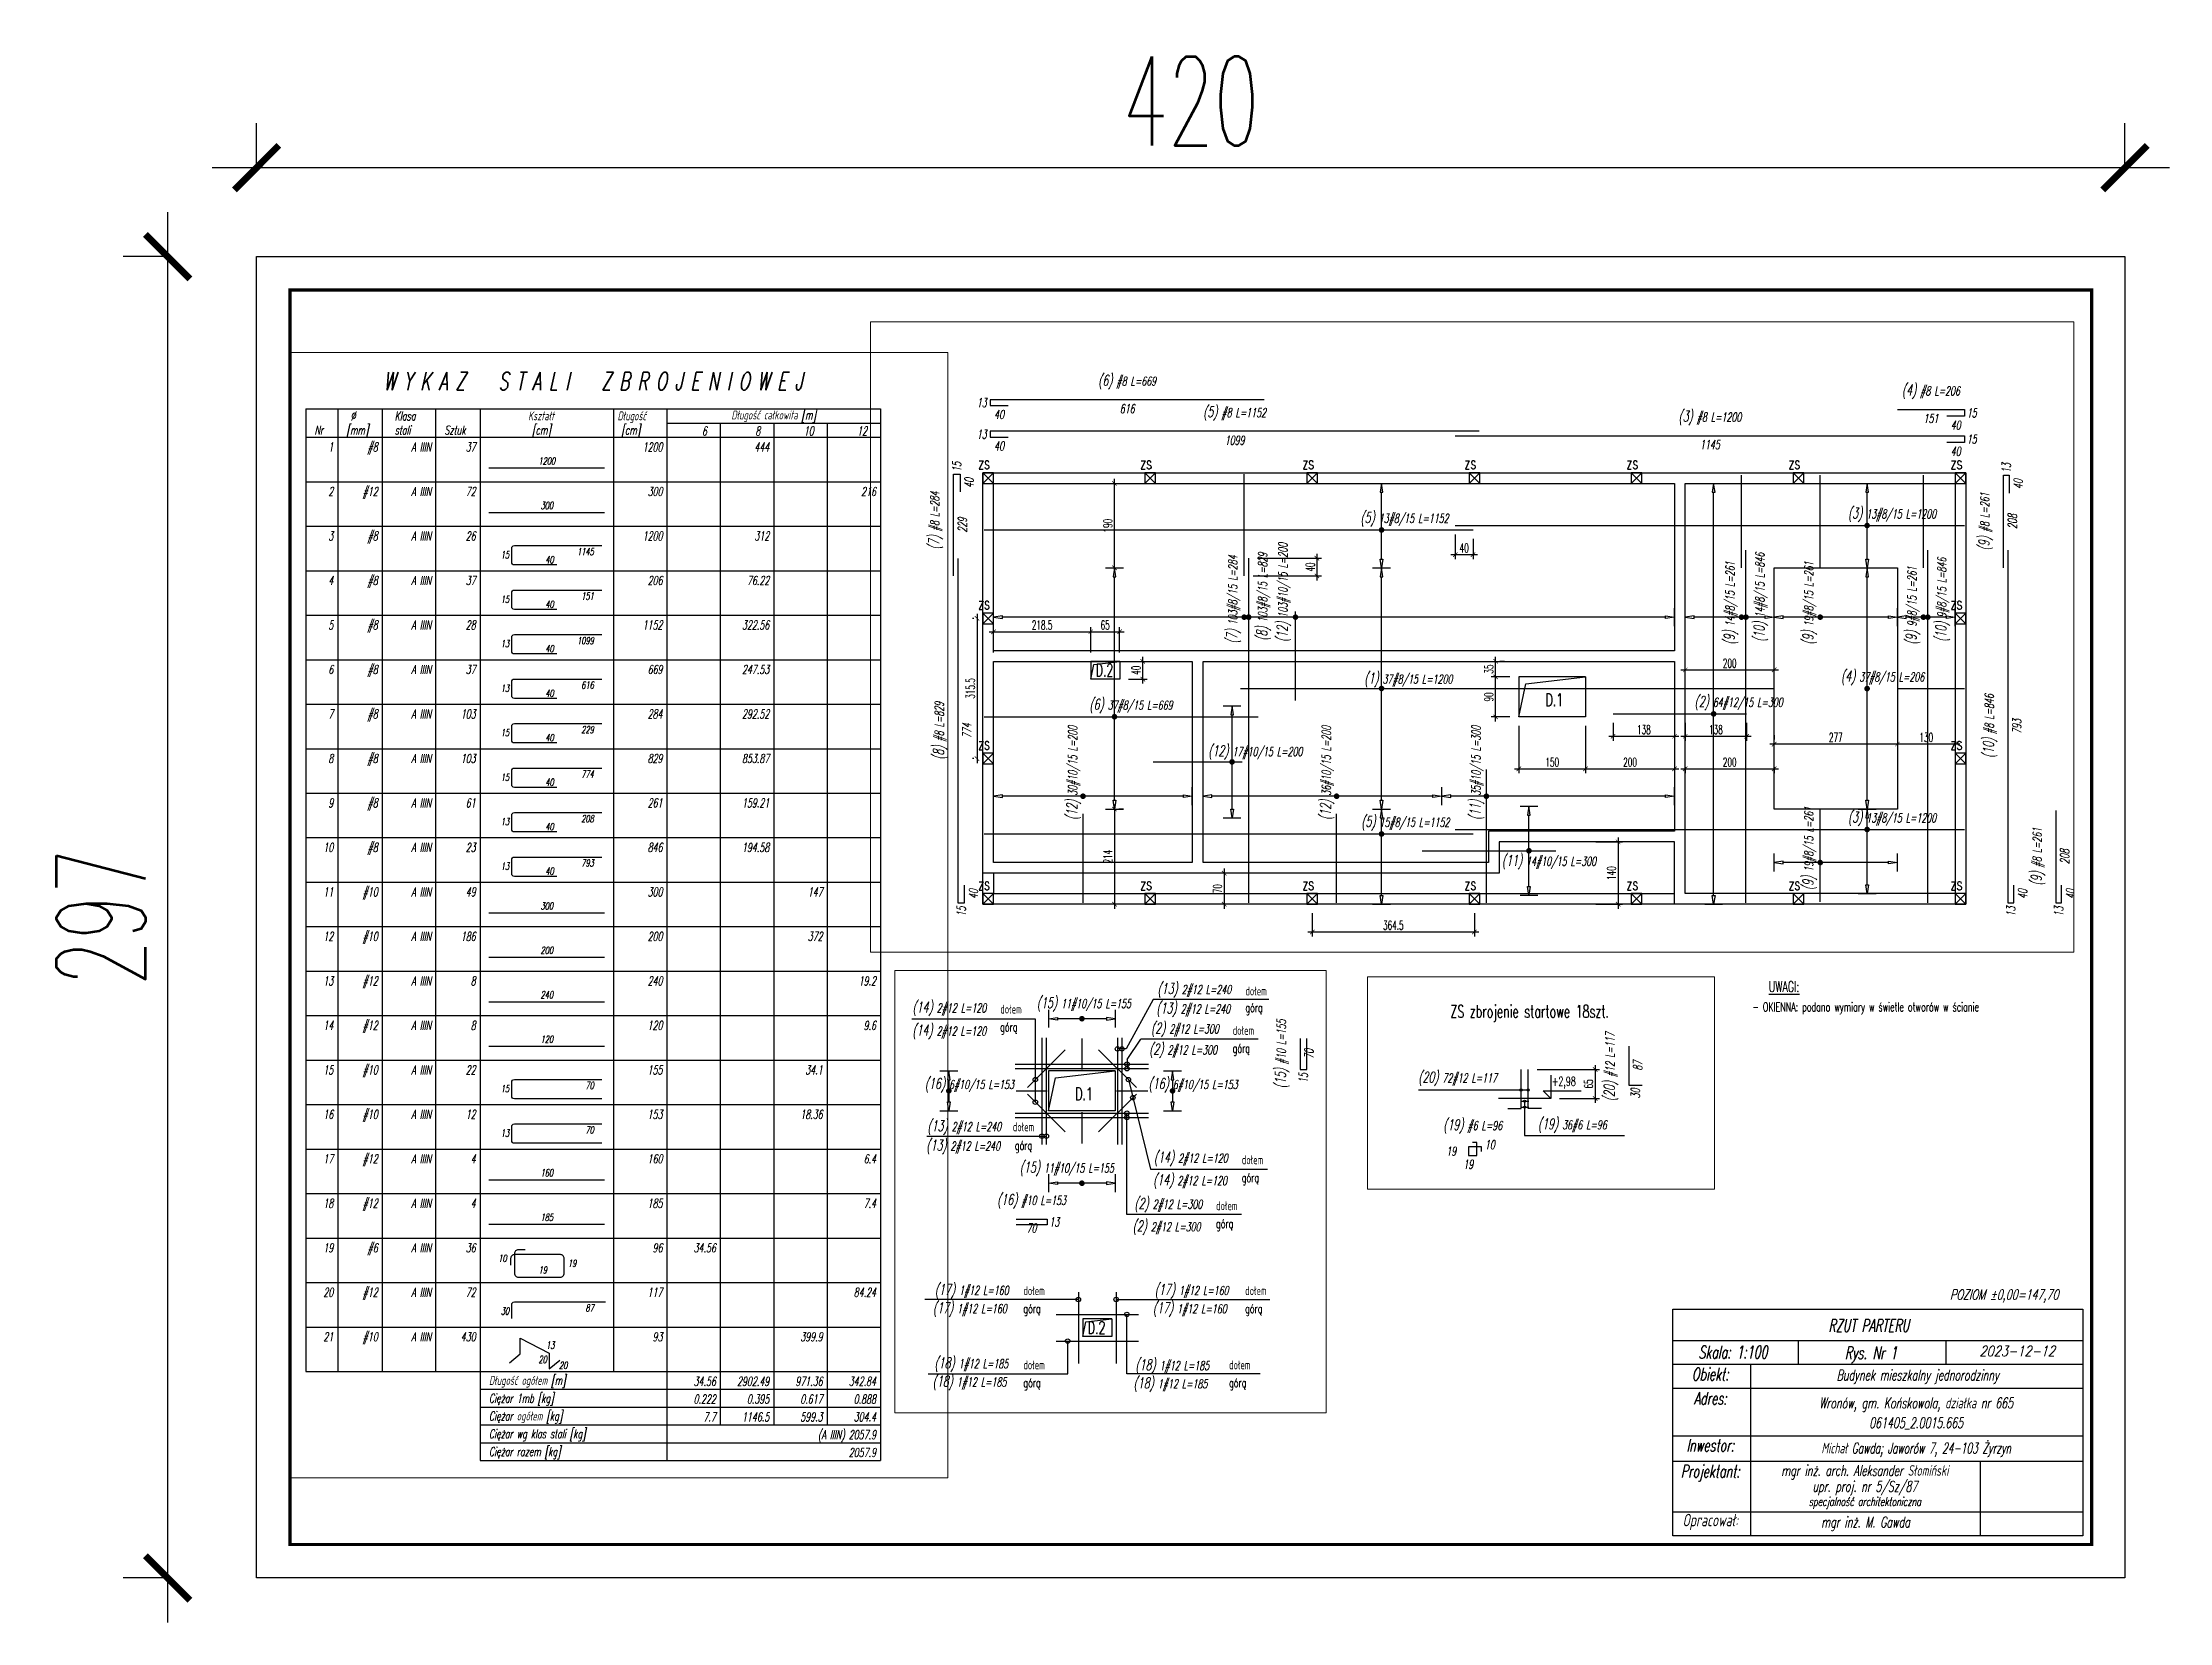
# Paper-space layout 'Layout1' of a CAD drawing. Header units: millimetres. Extents: x -461 to 18, y -18 to 338.
# The model-space entities are those that its viewports show. They can reach past a viewport. Long polylines and large blocks are cut down to what shows.
import ezdxf
from ezdxf.enums import TextEntityAlignment as Align

# ---------------------------------------------------------------- set-up
doc = ezdxf.new("R2010")
doc.units = ezdxf.units.MM
doc.header["$LTSCALE"] = 5
doc.linetypes.add('DASHED2', pattern=[9.525, 6.35, -3.175])
doc.layers.get('Defpoints').update_dxf_attribs({"color": 251})
for name, color, linetype in [('02', 4, 'Continuous'), ('K-HATCH', 8, 'Continuous'), ('K-LINIA', 254, 'Continuous'), ('K-POMOCNICZE', 9, 'DASHED2'), ('K-RAMKA', 181, 'Continuous'), ('K-SRUBY', 3, 'Continuous'), ('K-STROPY', 161, 'Continuous'), ('K-TEXT 2.4mm', 71, 'Continuous'), ('K-TEXT 2.8mm', 101, 'Continuous'), ('K-TEXT 2mm', 254, 'Continuous'), ('K-TEXT 4mm', 4, 'Continuous'), ('K-WYMIARY', 1, 'Continuous'), ('K-ZBROJ_12', 161, 'Continuous'), ('N-25', 71, 'Continuous'), ('PrzylElektr', 10, 'Continuous'), ('ZBROJA_NIEZLICZAC', 255, 'Continuous'), ('ZBROJA_PRET', 161, 'Continuous'), ('ZBROJA_RZUTPR', 141, 'Continuous'), ('ZBROJA_RZUTPR1', 255, 'Continuous'), ('ZBROJA_ZASIEG', 253, 'Continuous'), ('ZBROJA_ZESTAWIENIE', 62, 'Continuous'), ('ZBROJA_ZESTAWIENIE1', 252, 'Continuous'), ('ZBROJA_ZESTAWIENIE2', 30, 'Continuous'), ('ZBROJA_ZESTAWIENIE3', 141, 'Continuous'), ('ZBROJA_ZESTAWIENIE4', 210, 'Continuous'), ('ZBROJA_ZLICZAC', 125, 'Continuous')]:
    doc.layers.add(name, color=color, linetype=linetype)
doc.layers.add('__NIEDRUK__', color=54, linetype='Continuous', plot=False)
doc.styles.add('ROMANS', font='ROMANS.SHX', dxfattribs={"width": 0.8, "oblique": 15, "height": 10})
doc.styles.add('STYL_ZBROJA', font='romanszb.shx', dxfattribs={"width": 0.65, "oblique": 12})
doc.styles.add('text 2.4mm', font='romans.shx', dxfattribs={"width": 0.65})
doc.styles.add('text 2.8mm', font='romans.shx', dxfattribs={"width": 0.65})
doc.styles.add('text 2mm', font='romans.shx', dxfattribs={"width": 0.65})
doc.styles.add('WYM1', font='romanszb.shx', dxfattribs={"width": 0.6})
doc.dimstyles.new('CM100', dxfattribs={"dimscale": 5, "dimtxt": 2, "dimasz": 1, "dimexe": 1, "dimexo": 2, "dimgap": 0.5, "dimtad": 1, "dimrnd": 0.5, "dimdsep": 46, "dimtxsty": 'WYM1', "dimblk": 'OBLIQUE', "dimcen": 0, "dimdle": 1, "dimclrd": 253, "dimclre": 251, "dimclrt": 30, "dimadec": 0, "dimazin": 0, "dimtfac": 1, "dimtix": 1, "dimtmove": 0, "dimatfit": 0, "dimfxl": 1, "dimtfillclr": 256, "dimtolj": 1, "dimarcsym": 0})

psp = doc.layouts.get("Layout1")

# ---------------------------------------------------------------- texts
at = {"layer": 'K-TEXT 2.4mm', "style": 'text 2.4mm', "width": 0.65}
psp.add_text('%%UUWAGI:', height=2.4, dxfattribs=at).set_placement((-72.57, 124.22))
at = {"layer": 'K-TEXT 2.8mm', "style": 'STYL_ZBROJA', "oblique": 12, "width": 0.65}
for s, p in [('RZUT PARTERU', (-50.09, 47.86)), ('Skala: 1:100', (-80.62, 41.86)), ('Rys. Nr 1', (-49.61, 41.71))]:
    psp.add_text(s, height=2.8, dxfattribs=at).set_placement(p, align=Align.CENTER)
at = {"layer": 'K-TEXT 2mm', "style": 'text 2mm', "width": 0.65}
psp.add_text('- OKIENNA: podano wymiary w świetle otworów w ścianie', height=2, dxfattribs=at).set_placement((-76.23, 119.86))

msp = doc.modelspace()

# ---------------------------------------------------------------- texts
at = {"layer": 'K-TEXT 2.8mm', "style": 'text 2.8mm', "width": 0.65}
for s, p in [('D.1', (33682.777, -60842.386)), ('ZS zbrojenie startowe 18szt.', (34464.559, -60813.189)), ('D.2', (31038.009, -61048.41)), ('D.1', (32049.108, -61115.116)), ('D.2', (33711.086, -61368.11))]:
    msp.add_text(s, height=28, dxfattribs=at).set_placement(p)
at = {"layer": 'K-TEXT 2mm', "style": 'text 2mm', "width": 0.65}
for s, p in [('dołem', (34065.597, -60607.229)), ('górą', (34065.371, -60644.679)), ('dołem', (33514.597, -60648.019)), ('górą', (33514.371, -60688.269)), ('dołem', (34037.042, -60695.881)), ('górą', (34036.816, -60736.131)), ('dołem', (33542.73, -60912.727)), ('górą', (33547.373, -60954.365)), ('dołem', (34057.544, -60986.709)), ('górą', (34057.318, -61026.959)), ('dołem', (33999.646, -61089.955)), ('górą', (33999.42, -61130.205)), ('dołem', (33566.52, -61280.859)), ('dołem', (34065.16, -61280.859)), ('górą', (33566.295, -61321.109)), ('górą', (34064.934, -61321.109)), ('dołem', (33566.52, -61447.739)), ('dołem', (34028.946, -61447.739)), ('górą', (33566.295, -61487.989)), ('górą', (34028.721, -61487.989))]:
    msp.add_text(s, height=20, dxfattribs=at).set_placement(p)
at = {"layer": 'K-TEXT 2mm', "lineweight": -2, "style": 'text 2mm', "width": 0.65}
msp.add_text('+2,98', height=20, dxfattribs=at).set_placement((34692.946, -60966.467))
at = {"layer": 'ZBROJA_NIEZLICZAC', "char_height": 40, "attachment_point": 8, "style": 'STYL_ZBROJA'}
for s, insert in [('\\H24;\\C71;\\H20;\\C256;\\H24;\\C71;(6)\\H20;\\C256; #8 L=669', (31108.94, -60402.644)), ('\\H24;\\C71;\\H20;\\C256;\\H24;\\C71;(4)\\H20;\\C256; #8 L=206', (32915.781, -60424.604)), ('\\H24;\\C71;\\H20;\\C256;\\H24;\\C71;(5)\\H20;\\C256; #8 L=1152', (31350.44, -60473.509)), ('\\H24;\\C71;\\H20;\\C256;\\H24;\\C71;(3)\\H20;\\C256; #8 L=1200', (32418.781, -60483.509)), ('\\H24;\\C71;\\H20;\\C256;\\H24;\\C71;(16)\\H20;\\C256; #10 L=153', (33584.95, -61085.985)), ('\\H24;\\C71;\\H20;\\C256;\\H24;\\C71;(19)\\H20;\\C256; #6 L=96', (34514.94, -61073.89))]:
    msp.add_mtext(s, dxfattribs=dict(at, insert=insert))
at = {"layer": 'ZBROJA_NIEZLICZAC', "char_height": 40, "attachment_point": 8, "rotation": 90, "style": 'STYL_ZBROJA'}
for s, insert in [('\\H24;\\C71;\\H20;\\C256;\\H24;\\C71;(7)\\H20;\\C256; #8 L=284', (30694.359, -60698.027)), ('\\H24;\\C71;\\H20;\\C256;\\H24;\\C71;(9)\\H20;\\C256; #8 L=261', (33054.782, -60700.161)), ('\\H24;\\C71;\\H20;\\C256;\\H24;\\C71;(15)\\H20;\\C256; #10 L=155', (34164.285, -60738.797)), ('\\H24;\\C71;\\H20;\\C256;\\H24;\\C71;(20)\\H20;\\C256; #12 L=117', (34841.632, -60923.677)), ('\\H24;\\C71;\\H20;\\C256;\\H24;\\C71;(10)\\H20;\\C256; #8 L=846', (33064.782, -61160.027)), ('\\H24;\\C71;\\H20;\\C256;\\H24;\\C71;(8)\\H20;\\C256; #8 L=829', (30704.359, -61170.527)), ('\\H24;\\C71;\\H20;\\C256;\\H24;\\C71;(9)\\H20;\\C256; #8 L=261', (33172.458, -61453.527))]:
    msp.add_mtext(s, dxfattribs=dict(at, insert=insert))
at = {"layer": 'ZBROJA_RZUTPR1', "style": 'STYL_ZBROJA', "oblique": 12, "width": 0.65}
for s, p in [('13', (30792.94, -60433.144)), ('15', (33018.471, -60456.104)), ('13', (30792.94, -60504.009)), ('15', (33018.471, -60515.009)), ('10', (34564.44, -61098.89)), ('13', (33647.14, -61116.485))]:
    msp.add_text(s, height=20, dxfattribs=at).set_placement(p, align=Align.MIDDLE_RIGHT)
for s, p in [('40', (30820.94, -60459.644)), ('616', (31108.94, -60446.644)), ('151', (32915.781, -60468.604)), ('40', (32971.281, -60483.604)), ('40', (30820.94, -60530.509)), ('1099', (31350.44, -60517.509)), ('1145', (32418.781, -60527.509)), ('40', (32971.281, -60542.509)), ('70', (33584.95, -61129.985))]:
    msp.add_text(s, height=20, dxfattribs=at).set_placement(p, align=Align.MIDDLE)
for s, p in [('15', (30725.859, -60566.337)), ('13', (33085.282, -60568.97)), ('15', (34195.785, -60781.797)), ('30', (34880.632, -60972.677)), ('15', (30735.859, -61565.527)), ('13', (33095.282, -61565.527)), ('13', (33202.958, -61565.527))]:
    msp.add_text(s, height=20, rotation=90, dxfattribs=at).set_placement(p, align=Align.MIDDLE_RIGHT)
for s, p in [('40', (30753.359, -60613.527)), ('40', (33111.782, -60616.161)), ('229', (30738.359, -60708.027)), ('208', (33098.782, -60700.161)), ('70', (34208.285, -60738.797)), ('87', (34885.632, -60921.177)), ('793', (33108.782, -61161.027)), ('774', (30748.359, -61170.527)), ('208', (33216.458, -61453.527)), ('40', (30763.359, -61537.527)), ('40', (33121.782, -61537.527)), ('40', (33229.458, -61537.527))]:
    msp.add_text(s, height=20, rotation=90, dxfattribs=at).set_placement(p, align=Align.MIDDLE)
msp.add_text('19', height=20, dxfattribs=at).set_placement((34455.44, -61113.39), align=Align.MIDDLE_LEFT)
msp.add_text('19', height=20, dxfattribs=at).set_placement((34504.94, -61132.89), align=Align.TOP_CENTER)
at = {"layer": 'ZBROJA_ZLICZAC', "char_height": 40, "attachment_point": 7, "style": 'STYL_ZBROJA'}
for s, insert in [('\\H24;\\C71;\\H20;\\C256;\\H24;\\C71;(13)\\H20;\\C256; 2#12 L=240', (33867.945, -60612.042)), ('\\H24;\\C71;\\H20;\\C256;\\H24;\\C71;(14)\\H20;\\C256; 2#12 L=120', (33317.286, -60653.344)), ('\\H24;\\C71;\\H20;\\C256;\\H24;\\C71;(15)\\H20;\\C256; 11#10/15 L=155', (33596.842, -60643.575)), ('\\H24;\\C71;\\H20;\\C256;\\H24;\\C71;(13)\\H20;\\C256; 2#12 L=240', (33865.443, -60655.604)), ('\\H24;\\C71;\\H20;\\C256;\\H24;\\C71;(3)\\H20;\\C256; 13#8/15 L=1200', (32729.391, -60701.215)), ('\\H24;\\C71;\\H20;\\C256;\\H24;\\C71;(14)\\H20;\\C256; 2#12 L=120', (33316.965, -60705.441)), ('\\H24;\\C71;\\H20;\\C256;\\H24;\\C71;(2)\\H20;\\C256; 2#12 L=300', (33853.522, -60700.589)), ('\\H24;\\C71;\\H20;\\C256;\\H24;\\C71;(5)\\H20;\\C256; 13#8/15 L=1152', (31633.312, -60711.215)), ('\\H24;\\C71;\\H20;\\C256;\\H24;\\C71;(2)\\H20;\\C256; 2#12 L=300', (33849.416, -60747.798)), ('\\H24;\\C71;\\H20;\\C256;\\H24;\\C71;(16)\\H20;\\C256; 6#10/15 L=153', (33345.006, -60825.458)), ('\\H24;\\C71;\\H20;\\C256;\\H24;\\C71;(16)\\H20;\\C256; 6#10/15 L=153', (33847.885, -60825.458)), ('\\H24;\\C71;\\H20;\\C256;\\H24;\\C71;(13)\\H20;\\C256; 2#12 L=240', (33350.791, -60920.363)), ('\\H24;\\C71;\\H20;\\C256;\\H24;\\C71;(13)\\H20;\\C256; 2#12 L=240', (33348.288, -60963.925)), ('\\H24;\\C71;\\H20;\\C256;\\H24;\\C71;(14)\\H20;\\C256; 2#12 L=120', (33859.947, -60991.097)), ('\\H24;\\C71;\\H20;\\C256;\\H24;\\C71;(20)\\H20;\\C256; 72#12 L=117', (34392.506, -60966.815)), ('\\H24;\\C71;\\H20;\\C256;\\H24;\\C71;(15)\\H20;\\C256; 11#10/15 L=155', (33558.39, -61013.364)), ('\\H24;\\C71;\\H20;\\C256;\\H24;\\C71;(14)\\H20;\\C256; 2#12 L=120', (33858.287, -61041.618)), ('\\H24;\\C71;\\H20;\\C256;\\H24;\\C71;(1)\\H20;\\C256; 37#8/15 L=1200', (31641.909, -61072.527)), ('\\H24;\\C71;\\H20;\\C256;\\H24;\\C71;(4)\\H20;\\C256; 37#8/15 L=206', (32713.63, -61067.724)), ('\\H24;\\C71;\\H20;\\C256;\\H24;\\C71;(19)\\H20;\\C256; 36#6 L=96', (34661.521, -61072.2)), ('\\H24;\\C71;\\H20;\\C256;\\H24;\\C71;(6)\\H20;\\C256; 37#8/15 L=669', (31024.022, -61131.065)), ('\\H24;\\C71;\\H20;\\C256;\\H24;\\C71;(2)\\H20;\\C256; 64#12/15 L=300', (32384.399, -61124.632)), ('\\H24;\\C71;\\H20;\\C256;\\H24;\\C71;(2)\\H20;\\C256; 2#12 L=300', (33816.126, -61094.662)), ('\\H24;\\C71;\\H20;\\C256;\\H24;\\C71;(2)\\H20;\\C256; 2#12 L=300', (33812.02, -61145.452)), ('\\H24;\\C71;\\H20;\\C256;\\H24;\\C71;(12)\\H20;\\C256; 17#10/15 L=200', (31291.233, -61235.408)), ('\\H24;\\C71;\\H20;\\C256;\\H24;\\C71;(17)\\H20;\\C256; 1#12 L=160', (33363.296, -61329.376)), ('\\H24;\\C71;\\H20;\\C256;\\H24;\\C71;(17)\\H20;\\C256; 1#12 L=160', (33367.457, -61288.242)), ('\\H24;\\C71;\\H20;\\C256;\\H24;\\C71;(17)\\H20;\\C256; 1#12 L=160', (33857.653, -61329.732)), ('\\H24;\\C71;\\H20;\\C256;\\H24;\\C71;(17)\\H20;\\C256; 1#12 L=160', (33861.814, -61288.599)), ('\\H24;\\C71;\\H20;\\C256;\\H24;\\C71;(5)\\H20;\\C256; 15#8/15 L=1152', (31635.195, -61394.489)), ('\\H24;\\C71;\\H20;\\C256;\\H24;\\C71;(3)\\H20;\\C256; 13#8/15 L=1200', (32729.391, -61384.489)), ('\\H24;\\C71;\\H20;\\C256;\\H24;\\C71;(18)\\H20;\\C256; 1#12 L=185', (33366.664, -61453.161)), ('\\H24;\\C71;\\H20;\\C256;\\H24;\\C71;(18)\\H20;\\C256; 1#12 L=185', (33818.374, -61457.234)), ('\\H24;\\C71;\\H20;\\C256;\\H24;\\C71;(11)\\H20;\\C256; 14#10/15 L=300', (31951.409, -61481.884)), ('\\H24;\\C71;\\H20;\\C256;\\H24;\\C71;(18)\\H20;\\C256; 1#12 L=185', (33362.502, -61494.295)), ('\\H24;\\C71;\\H20;\\C256;\\H24;\\C71;(18)\\H20;\\C256; 1#12 L=185', (33814.212, -61498.367))]:
    msp.add_mtext(s, dxfattribs=dict(at, insert=insert))
at = {"layer": 'ZBROJA_ZLICZAC', "char_height": 40, "attachment_point": 7, "rotation": 90, "style": 'STYL_ZBROJA'}
for s, insert in [('\\H24;\\C71;\\H20;\\C256;\\H24;\\C71;(8)\\H20;\\C256; 103#8/15 L=829', (31431.442, -60968.044)), ('\\H24;\\C71;\\H20;\\C256;\\H24;\\C71;(12)\\H20;\\C256; 103#10/15 L=200', (31477.043, -60970.974)), ('\\H24;\\C71;\\H20;\\C256;\\H24;\\C71;(10)\\H20;\\C256; 14#8/15 L=846', (32549.252, -60970.678)), ('\\H24;\\C71;\\H20;\\C256;\\H24;\\C71;(7)\\H20;\\C256; 103#8/15 L=284', (31364.375, -60974.41)), ('\\H24;\\C71;\\H20;\\C256;\\H24;\\C71;(9)\\H20;\\C256; 14#8/15 L=261', (32482.186, -60977.044)), ('\\H24;\\C71;\\H20;\\C256;\\H24;\\C71;(9)\\H20;\\C256; 19#8/15 L=261', (32659.168, -60977.044)), ('\\H24;\\C71;\\H20;\\C256;\\H24;\\C71;(9)\\H20;\\C256; 9#8/15 L=261', (32891.092, -60977.044)), ('\\H24;\\C71;\\H20;\\C256;\\H24;\\C71;(10)\\H20;\\C256; 9#8/15 L=846', (32958.159, -60970.678)), ('\\H24;\\C71;\\H20;\\C256;\\H24;\\C71;(12)\\H20;\\C256; 30#10/15 L=200', (31004.474, -61371.038)), ('\\H24;\\C71;\\H20;\\C256;\\H24;\\C71;(12)\\H20;\\C256; 36#10/15 L=200', (31574.479, -61371.038)), ('\\H24;\\C71;\\H20;\\C256;\\H24;\\C71;(11)\\H20;\\C256; 35#10/15 L=300', (31911.175, -61371.038)), ('\\H24;\\C71;\\H20;\\C256;\\H24;\\C71;(9)\\H20;\\C256; 19#8/15 L=261', (32659.168, -61528.586))]:
    msp.add_mtext(s, dxfattribs=dict(at, insert=insert))

# ---------------------------------------------------------------- blocks, each defined once
blk = doc.blocks.new('_ArchTick')
at = {"color": 0, "linetype": 'ByBlock', "const_width": 0.15}
blk.add_lwpolyline([(-0.5, -0.5), (0.5, 0.5)], dxfattribs=at)
blk = doc.blocks.new('*D4')
at = {"layer": '__NIEDRUK__', "color": 251, "lineweight": -2, "transparency": 16777216}
for p, q in [((-420, 317), (-420, 327)), ((0, 317), (0, 327))]:
    blk.add_line(p, q, dxfattribs=at)
at = {"layer": '__NIEDRUK__', "color": 253, "lineweight": -2, "transparency": 16777216}
blk.add_line((-430, 317), (10, 317), dxfattribs=at)
at = {"layer": 'Defpoints', "color": 0, "transparency": 16777216}
for p in [(0, 317), (-420, 297), (0, 297)]:
    blk.add_point(p, dxfattribs=at)
at = {"layer": '__NIEDRUK__', "color": 253, "lineweight": -2, "transparency": 16777216, "xscale": 10, "yscale": 10, "zscale": 10, "rotation": 180}
blk.add_blockref('_ArchTick', (-420, 317), dxfattribs=at)
at = {"layer": '__NIEDRUK__', "color": 253, "lineweight": -2, "transparency": 16777216, "xscale": 10, "yscale": 10, "zscale": 10}
blk.add_blockref('_ArchTick', (0, 317), dxfattribs=at)
at = {"layer": '__NIEDRUK__', "color": 30, "transparency": 16777216, "insert": (-210, 332), "char_height": 20, "attachment_point": 5, "style": 'WYM1'}
blk.add_mtext('\\A1;420', dxfattribs=at)
blk = doc.blocks.new('*D5')
at = {"layer": '__NIEDRUK__', "color": 253, "lineweight": -2, "transparency": 16777216}
blk.add_line((-440, 307), (-440, -10), dxfattribs=at)
at = {"layer": '__NIEDRUK__', "color": 251, "lineweight": -2, "transparency": 16777216}
for p, q in [((-440, 297), (-450, 297)), ((-440, 0), (-450, 0))]:
    blk.add_line(p, q, dxfattribs=at)
at = {"layer": 'Defpoints', "color": 0, "transparency": 16777216}
for p in [(-420, 297), (-420, 0), (-440, 0)]:
    blk.add_point(p, dxfattribs=at)
at = {"layer": '__NIEDRUK__', "color": 253, "lineweight": -2, "transparency": 16777216, "xscale": 10, "yscale": 10, "zscale": 10}
for p, rotation in [((-440, 297), 90), ((-440, 0), 270)]:
    blk.add_blockref('_ArchTick', p, dxfattribs=dict(at, rotation=rotation))
at = {"layer": '__NIEDRUK__', "color": 30, "transparency": 16777216, "insert": (-455, 148.5), "char_height": 20, "attachment_point": 5, "rotation": 90, "style": 'WYM1'}
blk.add_mtext('\\A1;297', dxfattribs=at)
blk = doc.blocks.new('rabx')
at = {"layer": 'K-TEXT 2.8mm'}
for p, q in [((-805.2, 438.6), (-15.6, 438.6)), ((-563.5, 438.6), (-563.5, 392.6)), ((-279, 438.6), (-279, 392.6)), ((-805.2, 392.6), (-15.6, 392.6)), ((-655.9, 392.6), (-655.9, 62.3))]:
    blk.add_line(p, q, dxfattribs=at)
at = {"layer": 'K-TEXT 2mm'}
for p, q in [((-805.2, 346.6), (-15.6, 346.6)), ((-805.2, 254.6), (-15.6, 254.6)), ((-805.2, 206), (-15.6, 206)), ((-212.5, 62.3), (-212.5, 206)), ((-805.2, 108.3), (-15.6, 108.3))]:
    blk.add_line(p, q, dxfattribs=at)
at = {"layer": 'K-TEXT 4mm'}
blk.add_lwpolyline([(-805.2, 62.3), (-805.2, 498.6), (-15.6, 498.6), (-15.6, 62.3)], close=True, dxfattribs=at)
at = {"layer": '02', "style": 'ROMANS', "oblique": 15, "width": 0.8}
blk.add_text('2023-12-12', height=20, dxfattribs=at).set_placement((-141.8, 408), align=Align.CENTER)
at = {"layer": 'K-TEXT 2.4mm', "style": 'STYL_ZBROJA', "oblique": 12}
for s, width, p in [('Budynek mieszkalny jednorodzinny', 0.65, (-333.4, 361.5)), ('Wronów, gm. Końskowola, działka nr 665', 0.65, (-336.4, 307.8)), ('061405_2.0015.665', 0.65, (-336.4, 269.5)), ('Michał Gawda; Jaworów 7, 24-103 Żyrzyn', 0.62, (-336.4, 220.8)), ('mgr inż. arch. Aleksander Słomiński', 0.65, (-435.2, 177.7)), ('upr. proj. nr 5/Sz/87', 0.65, (-435.2, 147)), ('mgr inż. M. Gawda', 0.65, (-433.9, 78.3))]:
    blk.add_text(s, height=20.567, dxfattribs=dict(at, width=width)).set_placement(p, align=Align.CENTER)
at = {"layer": 'K-TEXT 2.8mm', "style": 'STYL_ZBROJA', "oblique": 12, "width": 0.65}
for s, height, p in [('Obiekt:', 24, (-733.1, 361.5)), ('Adres:', 24, (-733.1, 314.9)), ('Inwestor:', 24, (-733.1, 224.5)), ('Projektant:', 23.995, (-733.1, 174.5)), ('Opracował:', 24, (-733.1, 80.4))]:
    blk.add_text(s, height=height, dxfattribs=at).set_placement(p, align=Align.CENTER)
at = {"layer": 'K-TEXT 2mm', "style": 'STYL_ZBROJA', "oblique": 12, "width": 0.65}
blk.add_text('specjalność architektoniczna', height=17.139, dxfattribs=at).set_placement((-435.2, 119.6), align=Align.CENTER)
at = {"layer": 'N-25', "ltscale": 10, "style": 'ROMANS', "oblique": 15, "width": 0.7}
blk.add_text('POZIOM %%P0,00=147,70', height=19.282, dxfattribs=at).set_placement((-271.1, 517.1))
blk = doc.blocks.new('*D7')
at = {"layer": 'Defpoints', "color": 0, "transparency": 16777216}
for p in [(32201.3, -61132.7), (32339.3, -61132.7), (32339.3, -61183)]:
    blk.add_point(p, dxfattribs=at)
at = {"layer": 'K-WYMIARY', "color": 253, "lineweight": -2, "transparency": 16777216}
blk.add_line((32191.3, -61183), (32349.3, -61183), dxfattribs=at)
at = {"layer": 'K-WYMIARY', "color": 251, "lineweight": -2, "transparency": 16777216}
for p, q in [((32201.3, -61152.7), (32201.3, -61193)), ((32339.3, -61152.7), (32339.3, -61193))]:
    blk.add_line(p, q, dxfattribs=at)
at = {"layer": 'K-WYMIARY', "color": 253, "lineweight": -2, "transparency": 16777216, "xscale": 10, "yscale": 10, "zscale": 10, "rotation": 180}
blk.add_blockref('_ArchTick', (32201.3, -61183), dxfattribs=at)
at = {"layer": 'K-WYMIARY', "color": 253, "lineweight": -2, "transparency": 16777216, "xscale": 10, "yscale": 10, "zscale": 10}
blk.add_blockref('_ArchTick', (32339.3, -61183), dxfattribs=at)
at = {"layer": 'K-WYMIARY', "color": 30, "transparency": 16777216, "insert": (32270.3, -61168), "char_height": 20, "attachment_point": 5, "style": 'WYM1'}
blk.add_mtext('\\A1;138', dxfattribs=at)
blk = doc.blocks.new('*D8')
at = {"layer": 'Defpoints', "color": 0, "transparency": 16777216}
for p in [(32363.3, -61132.7), (32501.3, -61132.7), (32501.3, -61183)]:
    blk.add_point(p, dxfattribs=at)
at = {"layer": 'K-WYMIARY', "color": 253, "lineweight": -2, "transparency": 16777216}
blk.add_line((32353.3, -61183), (32511.3, -61183), dxfattribs=at)
at = {"layer": 'K-WYMIARY', "color": 251, "lineweight": -2, "transparency": 16777216}
for p, q in [((32363.3, -61152.7), (32363.3, -61193)), ((32501.3, -61152.7), (32501.3, -61193))]:
    blk.add_line(p, q, dxfattribs=at)
at = {"layer": 'K-WYMIARY', "color": 253, "lineweight": -2, "transparency": 16777216, "xscale": 10, "yscale": 10, "zscale": 10, "rotation": 180}
blk.add_blockref('_ArchTick', (32363.3, -61183), dxfattribs=at)
at = {"layer": 'K-WYMIARY', "color": 253, "lineweight": -2, "transparency": 16777216, "xscale": 10, "yscale": 10, "zscale": 10}
blk.add_blockref('_ArchTick', (32501.3, -61183), dxfattribs=at)
at = {"layer": 'K-WYMIARY', "color": 30, "transparency": 16777216, "insert": (32432.3, -61168), "char_height": 20, "attachment_point": 5, "style": 'WYM1'}
blk.add_mtext('\\A1;138', dxfattribs=at)
blk = doc.blocks.new('*D9')
at = {"layer": 'Defpoints', "color": 0, "transparency": 16777216}
for p in [(32563.3, -61033.8), (32363.3, -61075.5), (32563.3, -61075.5)]:
    blk.add_point(p, dxfattribs=at)
at = {"layer": 'K-WYMIARY', "color": 253, "lineweight": -2, "transparency": 16777216}
blk.add_line((32353.3, -61033.8), (32573.3, -61033.8), dxfattribs=at)
at = {"layer": 'K-WYMIARY', "color": 251, "lineweight": -2, "transparency": 16777216}
for p, q in [((32363.3, -61055.5), (32363.3, -61023.8)), ((32563.3, -61055.5), (32563.3, -61023.8))]:
    blk.add_line(p, q, dxfattribs=at)
at = {"layer": 'K-WYMIARY', "color": 253, "lineweight": -2, "transparency": 16777216, "xscale": 10, "yscale": 10, "zscale": 10, "rotation": 180}
blk.add_blockref('_ArchTick', (32363.3, -61033.8), dxfattribs=at)
at = {"layer": 'K-WYMIARY', "color": 253, "lineweight": -2, "transparency": 16777216, "xscale": 10, "yscale": 10, "zscale": 10}
blk.add_blockref('_ArchTick', (32563.3, -61033.8), dxfattribs=at)
at = {"layer": 'K-WYMIARY', "color": 30, "transparency": 16777216, "insert": (32463.3, -61018.8), "char_height": 20, "attachment_point": 5, "style": 'WYM1'}
blk.add_mtext('\\A1;200', dxfattribs=at)
blk = doc.blocks.new('*D11')
at = {"layer": 'Defpoints', "color": 0, "transparency": 16777216}
for p in [(31936.9, -61049.5), (31989.3, -61049.5), (31989.3, -61139.5)]:
    blk.add_point(p, dxfattribs=at)
at = {"layer": 'K-WYMIARY', "color": 251, "lineweight": -2, "transparency": 16777216}
for p, q in [((31969.3, -61049.5), (31926.9, -61049.5)), ((31969.3, -61139.5), (31926.9, -61139.5))]:
    blk.add_line(p, q, dxfattribs=at)
at = {"layer": 'K-WYMIARY', "color": 253, "lineweight": -2, "transparency": 16777216}
blk.add_line((31936.9, -61149.5), (31936.9, -61039.5), dxfattribs=at)
at = {"layer": 'K-WYMIARY', "color": 253, "lineweight": -2, "transparency": 16777216, "xscale": 10, "yscale": 10, "zscale": 10}
for p, rotation in [((31936.9, -61049.5), 90), ((31936.9, -61139.5), 270)]:
    blk.add_blockref('_ArchTick', p, dxfattribs=dict(at, rotation=rotation))
at = {"layer": 'K-WYMIARY', "color": 30, "transparency": 16777216, "insert": (31921.9, -61094.5), "char_height": 20, "attachment_point": 5, "rotation": 90, "style": 'WYM1'}
blk.add_mtext('\\A1;90', dxfattribs=at)
blk = doc.blocks.new('*D12')
at = {"layer": 'Defpoints', "color": 0, "transparency": 16777216}
for p in [(31936.9, -61014.5), (31936.9, -61014.5), (31989.3, -61049.5)]:
    blk.add_point(p, dxfattribs=at)
at = {"layer": 'K-WYMIARY', "color": 253, "lineweight": -2, "transparency": 16777216}
blk.add_line((31936.9, -61059.5), (31936.9, -61004.5), dxfattribs=at)
at = {"layer": 'K-WYMIARY', "color": 251, "lineweight": -2, "transparency": 16777216}
for p, q in [((31969.3, -61049.5), (31926.9, -61049.5)), ((31956.9, -61014.5), (31946.9, -61014.5))]:
    blk.add_line(p, q, dxfattribs=at)
at = {"layer": 'K-WYMIARY', "color": 253, "lineweight": -2, "transparency": 16777216, "xscale": 10, "yscale": 10, "zscale": 10}
for p, rotation in [((31936.9, -61014.5), 90), ((31936.9, -61049.5), 270)]:
    blk.add_blockref('_ArchTick', p, dxfattribs=dict(at, rotation=rotation))
at = {"layer": 'K-WYMIARY', "color": 30, "transparency": 16777216, "insert": (31921.9, -61032), "char_height": 20, "attachment_point": 5, "rotation": 90, "style": 'WYM1'}
blk.add_mtext('\\A1;35', dxfattribs=at)
blk = doc.blocks.new('*D13')
at = {"layer": 'Defpoints', "color": 0, "transparency": 16777216}
for p in [(31989.3, -61139.5), (32139.3, -61139.5), (32139.3, -61256.2)]:
    blk.add_point(p, dxfattribs=at)
at = {"layer": 'K-WYMIARY', "color": 251, "lineweight": -2, "transparency": 16777216}
for p, q in [((31989.3, -61159.5), (31989.3, -61266.2)), ((32139.3, -61159.5), (32139.3, -61266.2))]:
    blk.add_line(p, q, dxfattribs=at)
at = {"layer": 'K-WYMIARY', "color": 253, "lineweight": -2, "transparency": 16777216}
blk.add_line((31979.3, -61256.2), (32149.3, -61256.2), dxfattribs=at)
at = {"layer": 'K-WYMIARY', "color": 253, "lineweight": -2, "transparency": 16777216, "xscale": 10, "yscale": 10, "zscale": 10, "rotation": 180}
blk.add_blockref('_ArchTick', (31989.3, -61256.2), dxfattribs=at)
at = {"layer": 'K-WYMIARY', "color": 253, "lineweight": -2, "transparency": 16777216, "xscale": 10, "yscale": 10, "zscale": 10}
blk.add_blockref('_ArchTick', (32139.3, -61256.2), dxfattribs=at)
at = {"layer": 'K-WYMIARY', "color": 30, "transparency": 16777216, "insert": (32064.3, -61241.2), "char_height": 20, "attachment_point": 5, "style": 'WYM1'}
blk.add_mtext('\\A1;150', dxfattribs=at)
blk = doc.blocks.new('*D14')
at = {"layer": 'Defpoints', "color": 0, "transparency": 16777216}
for p in [(32139.3, -61139.5), (32339.3, -61232.3), (32339.3, -61256.2)]:
    blk.add_point(p, dxfattribs=at)
at = {"layer": 'K-WYMIARY', "color": 251, "lineweight": -2, "transparency": 16777216}
for p, q in [((32139.3, -61159.5), (32139.3, -61266.2)), ((32339.3, -61252.3), (32339.3, -61266.2))]:
    blk.add_line(p, q, dxfattribs=at)
at = {"layer": 'K-WYMIARY', "color": 253, "lineweight": -2, "transparency": 16777216}
blk.add_line((32129.3, -61256.2), (32349.3, -61256.2), dxfattribs=at)
at = {"layer": 'K-WYMIARY', "color": 253, "lineweight": -2, "transparency": 16777216, "xscale": 10, "yscale": 10, "zscale": 10, "rotation": 180}
blk.add_blockref('_ArchTick', (32139.3, -61256.2), dxfattribs=at)
at = {"layer": 'K-WYMIARY', "color": 253, "lineweight": -2, "transparency": 16777216, "xscale": 10, "yscale": 10, "zscale": 10}
blk.add_blockref('_ArchTick', (32339.3, -61256.2), dxfattribs=at)
at = {"layer": 'K-WYMIARY', "color": 30, "transparency": 16777216, "insert": (32239.3, -61241.2), "char_height": 20, "attachment_point": 5, "style": 'WYM1'}
blk.add_mtext('\\A1;200', dxfattribs=at)
blk = doc.blocks.new('*D15')
at = {"layer": 'Defpoints', "color": 0, "transparency": 16777216}
for p in [(32840.3, -61200.5), (32840.3, -61200.5), (32970.3, -61200.5)]:
    blk.add_point(p, dxfattribs=at)
at = {"layer": 'K-WYMIARY', "color": 251, "lineweight": -2, "transparency": 16777216}
for p, q in [((32840.3, -61180.5), (32840.3, -61190.5)), ((32970.3, -61180.5), (32970.3, -61190.5))]:
    blk.add_line(p, q, dxfattribs=at)
at = {"layer": 'K-WYMIARY', "color": 253, "lineweight": -2, "transparency": 16777216}
blk.add_line((32980.3, -61200.5), (32830.3, -61200.5), dxfattribs=at)
at = {"layer": 'K-WYMIARY', "color": 253, "lineweight": -2, "transparency": 16777216, "xscale": 10, "yscale": 10, "zscale": 10, "rotation": 180}
blk.add_blockref('_ArchTick', (32840.3, -61200.5), dxfattribs=at)
at = {"layer": 'K-WYMIARY', "color": 253, "lineweight": -2, "transparency": 16777216, "xscale": 10, "yscale": 10, "zscale": 10}
blk.add_blockref('_ArchTick', (32970.3, -61200.5), dxfattribs=at)
at = {"layer": 'K-WYMIARY', "color": 30, "transparency": 16777216, "insert": (32905.3, -61185.5), "char_height": 20, "attachment_point": 5, "style": 'WYM1'}
blk.add_mtext('\\A1;130', dxfattribs=at)
blk = doc.blocks.new('*D16')
at = {"layer": 'Defpoints', "color": 0, "transparency": 16777216}
for p in [(32563.3, -61200.5), (32563.3, -61200.5), (32840.3, -61200.5)]:
    blk.add_point(p, dxfattribs=at)
at = {"layer": 'K-WYMIARY', "color": 251, "lineweight": -2, "transparency": 16777216}
for p, q in [((32563.3, -61180.5), (32563.3, -61190.5)), ((32840.3, -61180.5), (32840.3, -61190.5))]:
    blk.add_line(p, q, dxfattribs=at)
at = {"layer": 'K-WYMIARY', "color": 253, "lineweight": -2, "transparency": 16777216}
blk.add_line((32850.3, -61200.5), (32553.3, -61200.5), dxfattribs=at)
at = {"layer": 'K-WYMIARY', "color": 253, "lineweight": -2, "transparency": 16777216, "xscale": 10, "yscale": 10, "zscale": 10, "rotation": 180}
blk.add_blockref('_ArchTick', (32563.3, -61200.5), dxfattribs=at)
at = {"layer": 'K-WYMIARY', "color": 253, "lineweight": -2, "transparency": 16777216, "xscale": 10, "yscale": 10, "zscale": 10}
blk.add_blockref('_ArchTick', (32840.3, -61200.5), dxfattribs=at)
at = {"layer": 'K-WYMIARY', "color": 30, "transparency": 16777216, "insert": (32701.8, -61185.5), "char_height": 20, "attachment_point": 5, "style": 'WYM1'}
blk.add_mtext('\\A1;277', dxfattribs=at)
blk = doc.blocks.new('*D17')
at = {"layer": 'Defpoints', "color": 0, "transparency": 16777216}
for p in [(32363.3, -61232.3), (32563.3, -61232.3), (32563.3, -61256.2)]:
    blk.add_point(p, dxfattribs=at)
at = {"layer": 'K-WYMIARY', "color": 253, "lineweight": -2, "transparency": 16777216}
blk.add_line((32353.3, -61256.2), (32573.3, -61256.2), dxfattribs=at)
at = {"layer": 'K-WYMIARY', "color": 251, "lineweight": -2, "transparency": 16777216}
for p, q in [((32363.3, -61252.3), (32363.3, -61266.2)), ((32563.3, -61252.3), (32563.3, -61266.2))]:
    blk.add_line(p, q, dxfattribs=at)
at = {"layer": 'K-WYMIARY', "color": 253, "lineweight": -2, "transparency": 16777216, "xscale": 10, "yscale": 10, "zscale": 10, "rotation": 180}
blk.add_blockref('_ArchTick', (32363.3, -61256.2), dxfattribs=at)
at = {"layer": 'K-WYMIARY', "color": 253, "lineweight": -2, "transparency": 16777216, "xscale": 10, "yscale": 10, "zscale": 10}
blk.add_blockref('_ArchTick', (32563.3, -61256.2), dxfattribs=at)
at = {"layer": 'K-WYMIARY', "color": 30, "transparency": 16777216, "insert": (32463.3, -61241.2), "char_height": 20, "attachment_point": 5, "style": 'WYM1'}
blk.add_mtext('\\A1;200', dxfattribs=at)
blk = doc.blocks.new('*D18')
at = {"layer": 'Defpoints', "color": 0, "transparency": 16777216}
for p in [(31846.3, -60709.2), (31886.3, -60719.2), (31886.3, -60774.7)]:
    blk.add_point(p, dxfattribs=at)
at = {"layer": 'K-WYMIARY', "color": 251, "lineweight": -2, "transparency": 16777216}
for p, q in [((31846.3, -60729.2), (31846.3, -60784.7)), ((31886.3, -60739.2), (31886.3, -60784.7))]:
    blk.add_line(p, q, dxfattribs=at)
at = {"layer": 'K-WYMIARY', "color": 253, "lineweight": -2, "transparency": 16777216}
blk.add_line((31836.3, -60774.7), (31896.3, -60774.7), dxfattribs=at)
at = {"layer": 'K-WYMIARY', "color": 253, "lineweight": -2, "transparency": 16777216, "xscale": 10, "yscale": 10, "zscale": 10, "rotation": 180}
blk.add_blockref('_ArchTick', (31846.3, -60774.7), dxfattribs=at)
at = {"layer": 'K-WYMIARY', "color": 253, "lineweight": -2, "transparency": 16777216, "xscale": 10, "yscale": 10, "zscale": 10}
blk.add_blockref('_ArchTick', (31886.3, -60774.7), dxfattribs=at)
at = {"layer": 'K-WYMIARY', "color": 30, "transparency": 16777216, "insert": (31866.3, -60759.7), "char_height": 20, "attachment_point": 5, "style": 'WYM1'}
blk.add_mtext('\\A1;40', dxfattribs=at)
blk = doc.blocks.new('*D19')
at = {"layer": 'Defpoints', "color": 0, "transparency": 16777216}
for p in [(31382, -60782.6), (31372, -60822.6), (31535.3, -60822.6)]:
    blk.add_point(p, dxfattribs=at)
at = {"layer": 'K-WYMIARY', "color": 251, "lineweight": -2, "transparency": 16777216}
for p, q in [((31402, -60782.6), (31545.3, -60782.6)), ((31392, -60822.6), (31545.3, -60822.6))]:
    blk.add_line(p, q, dxfattribs=at)
at = {"layer": 'K-WYMIARY', "color": 253, "lineweight": -2, "transparency": 16777216}
blk.add_line((31535.3, -60772.6), (31535.3, -60832.6), dxfattribs=at)
at = {"layer": 'K-WYMIARY', "color": 253, "lineweight": -2, "transparency": 16777216, "xscale": 10, "yscale": 10, "zscale": 10}
for p, rotation in [((31535.3, -60782.6), 90), ((31535.3, -60822.6), 270)]:
    blk.add_blockref('_ArchTick', p, dxfattribs=dict(at, rotation=rotation))
at = {"layer": 'K-WYMIARY', "color": 30, "transparency": 16777216, "insert": (31520.3, -60802.6), "char_height": 20, "attachment_point": 5, "rotation": 90, "style": 'WYM1'}
blk.add_mtext('\\A1;40', dxfattribs=at)
blk = doc.blocks.new('*D20')
at = {"layer": 'Defpoints', "color": 0, "transparency": 16777216}
for p in [(31026.9, -60948), (30808.3, -61014.5), (31026.9, -61014.5)]:
    blk.add_point(p, dxfattribs=at)
at = {"layer": 'K-WYMIARY', "color": 253, "lineweight": -2, "transparency": 16777216}
blk.add_line((30798.3, -60948), (31036.9, -60948), dxfattribs=at)
at = {"layer": 'K-WYMIARY', "color": 251, "lineweight": -2, "transparency": 16777216}
for p, q in [((30808.3, -60994.5), (30808.3, -60938)), ((31026.9, -60994.5), (31026.9, -60938))]:
    blk.add_line(p, q, dxfattribs=at)
at = {"layer": 'K-WYMIARY', "color": 253, "lineweight": -2, "transparency": 16777216, "xscale": 10, "yscale": 10, "zscale": 10, "rotation": 180}
blk.add_blockref('_ArchTick', (30808.3, -60948), dxfattribs=at)
at = {"layer": 'K-WYMIARY', "color": 253, "lineweight": -2, "transparency": 16777216, "xscale": 10, "yscale": 10, "zscale": 10}
blk.add_blockref('_ArchTick', (31026.9, -60948), dxfattribs=at)
at = {"layer": 'K-WYMIARY', "color": 30, "transparency": 16777216, "insert": (30917.6, -60933), "char_height": 20, "attachment_point": 5, "style": 'WYM1'}
blk.add_mtext('\\A1;218.5', dxfattribs=at)
blk = doc.blocks.new('*D21')
at = {"layer": 'Defpoints', "color": 0, "transparency": 16777216}
for p in [(31091.9, -60948), (31026.9, -61014.5), (31091.9, -61014.5)]:
    blk.add_point(p, dxfattribs=at)
at = {"layer": 'K-WYMIARY', "color": 253, "lineweight": -2, "transparency": 16777216}
blk.add_line((31016.9, -60948), (31101.9, -60948), dxfattribs=at)
at = {"layer": 'K-WYMIARY', "color": 251, "lineweight": -2, "transparency": 16777216}
for p, q in [((31026.9, -60994.5), (31026.9, -60938)), ((31091.9, -60994.5), (31091.9, -60938))]:
    blk.add_line(p, q, dxfattribs=at)
at = {"layer": 'K-WYMIARY', "color": 253, "lineweight": -2, "transparency": 16777216, "xscale": 10, "yscale": 10, "zscale": 10, "rotation": 180}
blk.add_blockref('_ArchTick', (31026.9, -60948), dxfattribs=at)
at = {"layer": 'K-WYMIARY', "color": 253, "lineweight": -2, "transparency": 16777216, "xscale": 10, "yscale": 10, "zscale": 10}
blk.add_blockref('_ArchTick', (31091.9, -60948), dxfattribs=at)
at = {"layer": 'K-WYMIARY', "color": 30, "transparency": 16777216, "insert": (31059.4, -60933), "char_height": 20, "attachment_point": 5, "style": 'WYM1'}
blk.add_mtext('\\A1;65', dxfattribs=at)
blk = doc.blocks.new('*D22')
at = {"layer": 'Defpoints', "color": 0, "transparency": 16777216}
for p in [(31091.9, -61014.5), (31091.9, -61054.5), (31143.9, -61014.5)]:
    blk.add_point(p, dxfattribs=at)
at = {"layer": 'K-WYMIARY', "color": 253, "lineweight": -2, "transparency": 16777216}
blk.add_line((31143.9, -61064.5), (31143.9, -61004.5), dxfattribs=at)
at = {"layer": 'K-WYMIARY', "color": 251, "lineweight": -2, "transparency": 16777216}
for p, q in [((31111.9, -61014.5), (31153.9, -61014.5)), ((31111.9, -61054.5), (31153.9, -61054.5))]:
    blk.add_line(p, q, dxfattribs=at)
at = {"layer": 'K-WYMIARY', "color": 253, "lineweight": -2, "transparency": 16777216, "xscale": 10, "yscale": 10, "zscale": 10}
for p, rotation in [((31143.9, -61014.5), 90), ((31143.9, -61054.5), 270)]:
    blk.add_blockref('_ArchTick', p, dxfattribs=dict(at, rotation=rotation))
at = {"layer": 'K-WYMIARY', "color": 30, "transparency": 16777216, "insert": (31128.9, -61034.5), "char_height": 20, "attachment_point": 5, "rotation": 90, "style": 'WYM1'}
blk.add_mtext('\\A1;40', dxfattribs=at)
blk = doc.blocks.new('A$Ca28658d0')
blk.add_lwpolyline([(-12, -12), (12, -12), (12, 12), (-12, 12)], close=True)
for points in [[(-12, 12), (12, -12)], [(-12, -12), (12, 12)]]:
    blk.add_lwpolyline(points)
at = {"layer": 'K-TEXT 2.8mm', "style": 'text 2.8mm', "width": 0.65}
blk.add_text('zs', height=28, dxfattribs=at).set_placement((-22.4, 20))
blk = doc.blocks.new('*D25')
at = {"layer": 'Defpoints', "color": 0, "transparency": 16777216}
for p in [(31060.3, -60614.5), (31080.3, -60614.5), (31060.3, -60804.5)]:
    blk.add_point(p, dxfattribs=at)
at = {"layer": 'K-WYMIARY', "color": 253, "lineweight": -2, "transparency": 16777216}
blk.add_line((31080.3, -60814.5), (31080.3, -60604.5), dxfattribs=at)
at = {"layer": 'K-WYMIARY', "color": 251, "lineweight": -2, "transparency": 16777216}
for p, q in [((31080.3, -60614.5), (31090.3, -60614.5)), ((31080.3, -60804.5), (31090.3, -60804.5))]:
    blk.add_line(p, q, dxfattribs=at)
at = {"layer": 'K-WYMIARY', "color": 253, "lineweight": -2, "transparency": 16777216, "xscale": 10, "yscale": 10, "zscale": 10}
for p, rotation in [((31080.3, -60614.5), 90), ((31080.3, -60804.5), 270)]:
    blk.add_blockref('_ArchTick', p, dxfattribs=dict(at, rotation=rotation))
at = {"layer": 'K-WYMIARY', "color": 30, "transparency": 16777216, "insert": (31065.3, -60709.5), "char_height": 20, "attachment_point": 5, "rotation": 90, "style": 'WYM1'}
blk.add_mtext('\\A1;190', dxfattribs=at)
blk = doc.blocks.new('*D26')
at = {"layer": 'Defpoints', "color": 0, "transparency": 16777216}
for p in [(31080.3, -61346.5), (31080.3, -61560.5), (31080.3, -61560.5)]:
    blk.add_point(p, dxfattribs=at)
at = {"layer": 'K-WYMIARY', "color": 253, "lineweight": -2, "transparency": 16777216}
blk.add_line((31080.3, -61336.5), (31080.3, -61570.5), dxfattribs=at)
at = {"layer": 'K-WYMIARY', "color": 251, "lineweight": -2, "transparency": 16777216}
for p, q in [((31100.3, -61346.5), (31090.3, -61346.5)), ((31100.3, -61560.5), (31090.3, -61560.5))]:
    blk.add_line(p, q, dxfattribs=at)
at = {"layer": 'K-WYMIARY', "color": 253, "lineweight": -2, "transparency": 16777216, "xscale": 10, "yscale": 10, "zscale": 10}
for p, rotation in [((31080.3, -61346.5), 90), ((31080.3, -61560.5), 270)]:
    blk.add_blockref('_ArchTick', p, dxfattribs=dict(at, rotation=rotation))
at = {"layer": 'K-WYMIARY', "color": 30, "transparency": 16777216, "insert": (31065.3, -61453.5), "char_height": 20, "attachment_point": 5, "rotation": 90, "style": 'WYM1'}
blk.add_mtext('\\A1;214', dxfattribs=at)
blk = doc.blocks.new('*D27')
at = {"layer": 'Defpoints', "color": 0, "transparency": 16777216}
for p in [(31364.5, -61490.5), (31326.8, -61560.5), (31364.5, -61560.5)]:
    blk.add_point(p, dxfattribs=at)
at = {"layer": 'K-WYMIARY', "color": 253, "lineweight": -2, "transparency": 16777216}
blk.add_line((31326.8, -61480.5), (31326.8, -61570.5), dxfattribs=at)
at = {"layer": 'K-WYMIARY', "color": 251, "lineweight": -2, "transparency": 16777216}
for p, q in [((31344.5, -61490.5), (31316.8, -61490.5)), ((31344.5, -61560.5), (31316.8, -61560.5))]:
    blk.add_line(p, q, dxfattribs=at)
at = {"layer": 'K-WYMIARY', "color": 253, "lineweight": -2, "transparency": 16777216, "xscale": 10, "yscale": 10, "zscale": 10}
for p, rotation in [((31326.8, -61490.5), 90), ((31326.8, -61560.5), 270)]:
    blk.add_blockref('_ArchTick', p, dxfattribs=dict(at, rotation=rotation))
at = {"layer": 'K-WYMIARY', "color": 30, "transparency": 16777216, "insert": (31311.8, -61525.5), "char_height": 20, "attachment_point": 5, "rotation": 90, "style": 'WYM1'}
blk.add_mtext('\\A1;70', dxfattribs=at)
blk = doc.blocks.new('*D28')
at = {"layer": 'Defpoints', "color": 0, "transparency": 16777216}
for p in [(32142, -61420.5), (32142, -61560.5), (32212.5, -61560.5)]:
    blk.add_point(p, dxfattribs=at)
at = {"layer": 'K-WYMIARY', "color": 251, "lineweight": -2, "transparency": 16777216}
for p, q in [((32162, -61420.5), (32222.5, -61420.5)), ((32162, -61560.5), (32222.5, -61560.5))]:
    blk.add_line(p, q, dxfattribs=at)
at = {"layer": 'K-WYMIARY', "color": 253, "lineweight": -2, "transparency": 16777216}
blk.add_line((32212.5, -61410.5), (32212.5, -61570.5), dxfattribs=at)
at = {"layer": 'K-WYMIARY', "color": 253, "lineweight": -2, "transparency": 16777216, "xscale": 10, "yscale": 10, "zscale": 10}
for p, rotation in [((32212.5, -61420.5), 90), ((32212.5, -61560.5), 270)]:
    blk.add_blockref('_ArchTick', p, dxfattribs=dict(at, rotation=rotation))
at = {"layer": 'K-WYMIARY', "color": 30, "transparency": 16777216, "insert": (32197.5, -61490.5), "char_height": 20, "attachment_point": 5, "rotation": 90, "style": 'WYM1'}
blk.add_mtext('\\A1;140', dxfattribs=at)
blk = doc.blocks.new('*D29')
at = {"layer": 'Defpoints', "color": 0, "transparency": 16777216}
for p in [(31524.9, -61560.5), (31889.3, -61560.5), (31889.3, -61622.8)]:
    blk.add_point(p, dxfattribs=at)
at = {"layer": 'K-WYMIARY', "color": 251, "lineweight": -2, "transparency": 16777216}
for p, q in [((31524.9, -61580.5), (31524.9, -61632.8)), ((31889.3, -61580.5), (31889.3, -61632.8))]:
    blk.add_line(p, q, dxfattribs=at)
at = {"layer": 'K-WYMIARY', "color": 253, "lineweight": -2, "transparency": 16777216}
blk.add_line((31514.9, -61622.8), (31899.3, -61622.8), dxfattribs=at)
at = {"layer": 'K-WYMIARY', "color": 253, "lineweight": -2, "transparency": 16777216, "xscale": 10, "yscale": 10, "zscale": 10, "rotation": 180}
blk.add_blockref('_ArchTick', (31524.9, -61622.8), dxfattribs=at)
at = {"layer": 'K-WYMIARY', "color": 253, "lineweight": -2, "transparency": 16777216, "xscale": 10, "yscale": 10, "zscale": 10}
blk.add_blockref('_ArchTick', (31889.3, -61622.8), dxfattribs=at)
at = {"layer": 'K-WYMIARY', "color": 30, "transparency": 16777216, "insert": (31707.1, -61607.8), "char_height": 20, "attachment_point": 5, "style": 'WYM1'}
blk.add_mtext('\\A1;364.5', dxfattribs=at)
blk = doc.blocks.new('*D30')
at = {"layer": 'Defpoints', "color": 0, "transparency": 16777216}
for p in [(30784.3, -60917.9), (30771.3, -61233.2), (30784.3, -61233.2)]:
    blk.add_point(p, dxfattribs=at)
at = {"layer": 'K-WYMIARY', "color": 253, "lineweight": -2, "transparency": 16777216}
blk.add_line((30771.3, -60907.9), (30771.3, -61243.2), dxfattribs=at)
at = {"layer": 'K-WYMIARY', "color": 251, "lineweight": -2, "transparency": 16777216}
for p, q in [((30764.3, -60917.9), (30761.3, -60917.9)), ((30764.3, -61233.2), (30761.3, -61233.2))]:
    blk.add_line(p, q, dxfattribs=at)
at = {"layer": 'K-WYMIARY', "color": 253, "lineweight": -2, "transparency": 16777216, "xscale": 10, "yscale": 10, "zscale": 10}
for p, rotation in [((30771.3, -60917.9), 90), ((30771.3, -61233.2), 270)]:
    blk.add_blockref('_ArchTick', p, dxfattribs=dict(at, rotation=rotation))
at = {"layer": 'K-WYMIARY', "color": 30, "transparency": 16777216, "insert": (30756.3, -61075.5), "char_height": 20, "attachment_point": 5, "rotation": 90, "style": 'WYM1'}
blk.add_mtext('\\A1;315.5', dxfattribs=at)
blk = doc.blocks.new('*D31')
at = {"layer": 'Defpoints', "color": 0, "transparency": 16777216}
for p in [(34639.5, -60929.8), (34690.1, -60994.8), (34790.1, -60994.8)]:
    blk.add_point(p, dxfattribs=at)
at = {"layer": 'K-WYMIARY', "color": 251, "lineweight": -2, "transparency": 16777216}
for p, q in [((34659.5, -60929.8), (34800.1, -60929.8)), ((34710.1, -60994.8), (34800.1, -60994.8))]:
    blk.add_line(p, q, dxfattribs=at)
at = {"layer": 'K-WYMIARY', "color": 253, "lineweight": -2, "transparency": 16777216}
blk.add_line((34790.1, -60919.8), (34790.1, -61004.8), dxfattribs=at)
at = {"layer": 'K-WYMIARY', "color": 253, "lineweight": -2, "transparency": 16777216, "xscale": 10, "yscale": 10, "zscale": 10}
for p, rotation in [((34790.1, -60929.8), 90), ((34790.1, -60994.8), 270)]:
    blk.add_blockref('_ArchTick', p, dxfattribs=dict(at, rotation=rotation))
at = {"layer": 'K-WYMIARY', "color": 30, "transparency": 16777216, "insert": (34775.1, -60962.3), "char_height": 20, "attachment_point": 5, "rotation": 90, "style": 'WYM1'}
blk.add_mtext('\\A1;65', dxfattribs=at)
blk = doc.blocks.new('_zestawiejnieM')
at = {"layer": 'ZBROJA_ZESTAWIENIE'}
for p, q in [((0, -160), (1292, -160)), ((0, -160), (0, -192)), ((72, -160), (72, -192)), ((172, -160), (172, -192)), ((292, -160), (292, -192)), ((392, -160), (392, -192)), ((692, -160), (692, -192)), ((812, -160), (812, -192)), ((1292, -160), (1292, -224)), ((0, -192), (0, -224)), ((0, -224), (1292, -224)), ((0, -224), (0, -324)), ((72, -192), (72, -224)), ((72, -224), (72, -324)), ((172, -192), (172, -224)), ((172, -224), (172, -324)), ((292, -192), (292, -224)), ((292, -224), (292, -324)), ((392, -192), (392, -224)), ((392, -224), (392, -324)), ((692, -192), (692, -224)), ((692, -224), (692, -324)), ((812, -192), (812, -224)), ((812, -224), (812, -324)), ((932, -192), (932, -224)), ((932, -224), (932, -324)), ((1052, -192), (1052, -224)), ((1052, -224), (1052, -324)), ((1172, -192), (1172, -224)), ((1172, -224), (1172, -324)), ((1292, -192), (1292, -224)), ((1292, -192), (1292, -224)), ((1292, -224), (1292, -324)), ((1292, -224), (1292, -324)), ((0, -324), (0, -424)), ((72, -324), (72, -424)), ((172, -324), (172, -424)), ((292, -324), (292, -424)), ((392, -324), (392, -424)), ((692, -324), (692, -424)), ((812, -324), (812, -424)), ((932, -324), (932, -424)), ((1052, -324), (1052, -424)), ((1172, -324), (1172, -424)), ((1292, -324), (1292, -424)), ((1292, -324), (1292, -424)), ((0, -424), (0, -524)), ((72, -424), (72, -524)), ((172, -424), (172, -524)), ((292, -424), (292, -524)), ((392, -424), (392, -524)), ((692, -424), (692, -524)), ((812, -424), (812, -524)), ((932, -424), (932, -524)), ((1052, -424), (1052, -524)), ((1172, -424), (1172, -524)), ((1292, -424), (1292, -524)), ((1292, -424), (1292, -524)), ((0, -524), (0, -624)), ((72, -524), (72, -624)), ((172, -524), (172, -624)), ((292, -524), (292, -624)), ((392, -524), (392, -624)), ((692, -524), (692, -624)), ((812, -524), (812, -624)), ((932, -524), (932, -624)), ((1052, -524), (1052, -624)), ((1172, -524), (1172, -624)), ((1292, -524), (1292, -624)), ((1292, -524), (1292, -624)), ((0, -624), (0, -724)), ((72, -624), (72, -724)), ((172, -624), (172, -724)), ((292, -624), (292, -724)), ((392, -624), (392, -724)), ((692, -624), (692, -724)), ((812, -624), (812, -724)), ((932, -624), (932, -724)), ((1052, -624), (1052, -724)), ((1172, -624), (1172, -724)), ((1292, -624), (1292, -724)), ((1292, -624), (1292, -724)), ((0, -724), (0, -824)), ((72, -724), (72, -824)), ((172, -724), (172, -824)), ((292, -724), (292, -824)), ((392, -724), (392, -824)), ((692, -724), (692, -824)), ((812, -724), (812, -824)), ((932, -724), (932, -824)), ((1052, -724), (1052, -824)), ((1172, -724), (1172, -824)), ((1292, -724), (1292, -824)), ((1292, -724), (1292, -824)), ((0, -824), (0, -924)), ((72, -824), (72, -924)), ((172, -824), (172, -924)), ((292, -824), (292, -924)), ((392, -824), (392, -924)), ((692, -824), (692, -924)), ((812, -824), (812, -924)), ((932, -824), (932, -924)), ((1052, -824), (1052, -924)), ((1172, -824), (1172, -924)), ((1292, -824), (1292, -924)), ((1292, -824), (1292, -924)), ((0, -924), (0, -1024)), ((72, -924), (72, -1024)), ((172, -924), (172, -1024)), ((292, -924), (292, -1024)), ((392, -924), (392, -1024)), ((692, -924), (692, -1024)), ((812, -924), (812, -1024)), ((932, -924), (932, -1024)), ((1052, -924), (1052, -1024)), ((1172, -924), (1172, -1024)), ((1292, -924), (1292, -1024)), ((1292, -924), (1292, -1024)), ((0, -1024), (0, -1124)), ((72, -1024), (72, -1124)), ((172, -1024), (172, -1124)), ((292, -1024), (292, -1124)), ((392, -1024), (392, -1124)), ((692, -1024), (692, -1124)), ((812, -1024), (812, -1124)), ((932, -1024), (932, -1124)), ((1052, -1024), (1052, -1124)), ((1172, -1024), (1172, -1124)), ((1292, -1024), (1292, -1124)), ((1292, -1024), (1292, -1124)), ((0, -1124), (0, -1224)), ((72, -1124), (72, -1224)), ((172, -1124), (172, -1224)), ((292, -1124), (292, -1224)), ((392, -1124), (392, -1224)), ((692, -1124), (692, -1224)), ((812, -1124), (812, -1224)), ((932, -1124), (932, -1224)), ((1052, -1124), (1052, -1224)), ((1172, -1124), (1172, -1224)), ((1292, -1124), (1292, -1224)), ((1292, -1124), (1292, -1224)), ((0, -1224), (0, -1324)), ((72, -1224), (72, -1324)), ((172, -1224), (172, -1324)), ((292, -1224), (292, -1324)), ((392, -1224), (392, -1324)), ((692, -1224), (692, -1324)), ((812, -1224), (812, -1324)), ((932, -1224), (932, -1324)), ((1052, -1224), (1052, -1324)), ((1172, -1224), (1172, -1324)), ((1292, -1224), (1292, -1324)), ((1292, -1224), (1292, -1324)), ((0, -1324), (0, -1424)), ((72, -1324), (72, -1424)), ((172, -1324), (172, -1424)), ((292, -1324), (292, -1424)), ((392, -1324), (392, -1424)), ((692, -1324), (692, -1424)), ((812, -1324), (812, -1424)), ((932, -1324), (932, -1424)), ((1052, -1324), (1052, -1424)), ((1172, -1324), (1172, -1424)), ((1292, -1324), (1292, -1424)), ((1292, -1324), (1292, -1424)), ((0, -1424), (0, -1524)), ((72, -1424), (72, -1524)), ((172, -1424), (172, -1524)), ((292, -1424), (292, -1524)), ((392, -1424), (392, -1524)), ((692, -1424), (692, -1524)), ((812, -1424), (812, -1524)), ((932, -1424), (932, -1524)), ((1052, -1424), (1052, -1524)), ((1172, -1424), (1172, -1524)), ((1292, -1424), (1292, -1524)), ((1292, -1424), (1292, -1524)), ((0, -1524), (0, -1624)), ((72, -1524), (72, -1624)), ((172, -1524), (172, -1624)), ((292, -1524), (292, -1624)), ((392, -1524), (392, -1624)), ((692, -1524), (692, -1624)), ((812, -1524), (812, -1624)), ((932, -1524), (932, -1624)), ((1052, -1524), (1052, -1624)), ((1172, -1524), (1172, -1624)), ((1292, -1524), (1292, -1624)), ((1292, -1524), (1292, -1624)), ((0, -1624), (0, -1724)), ((72, -1624), (72, -1724)), ((172, -1624), (172, -1724)), ((292, -1624), (292, -1724)), ((392, -1624), (392, -1724)), ((692, -1624), (692, -1724)), ((812, -1624), (812, -1724)), ((932, -1624), (932, -1724)), ((1052, -1624), (1052, -1724)), ((1172, -1624), (1172, -1724)), ((1292, -1624), (1292, -1724)), ((1292, -1624), (1292, -1724)), ((0, -1724), (0, -1824)), ((72, -1724), (72, -1824)), ((172, -1724), (172, -1824)), ((292, -1724), (292, -1824)), ((392, -1724), (392, -1824)), ((692, -1724), (692, -1824)), ((812, -1724), (812, -1824)), ((932, -1724), (932, -1824)), ((1052, -1724), (1052, -1824)), ((1172, -1724), (1172, -1824)), ((1292, -1724), (1292, -1824)), ((1292, -1724), (1292, -1824)), ((0, -1824), (0, -1924)), ((72, -1824), (72, -1924)), ((172, -1824), (172, -1924)), ((292, -1824), (292, -1924)), ((392, -1824), (392, -1924)), ((692, -1824), (692, -1924)), ((812, -1824), (812, -1924)), ((932, -1824), (932, -1924)), ((1052, -1824), (1052, -1924)), ((1172, -1824), (1172, -1924)), ((1292, -1824), (1292, -1924)), ((1292, -1824), (1292, -1924)), ((0, -1924), (0, -2024)), ((72, -1924), (72, -2024)), ((172, -1924), (172, -2024)), ((292, -1924), (292, -2024)), ((392, -1924), (392, -2024)), ((692, -1924), (692, -2024)), ((812, -1924), (812, -2024)), ((932, -1924), (932, -2024)), ((1052, -1924), (1052, -2024)), ((1172, -1924), (1172, -2024)), ((1292, -1924), (1292, -2024)), ((1292, -1924), (1292, -2024)), ((0, -2024), (0, -2124)), ((72, -2024), (72, -2124)), ((172, -2024), (172, -2124)), ((292, -2024), (292, -2124)), ((392, -2024), (392, -2124)), ((692, -2024), (692, -2124)), ((812, -2024), (812, -2124)), ((932, -2024), (932, -2124)), ((1052, -2024), (1052, -2124)), ((1172, -2024), (1172, -2124)), ((1292, -2024), (1292, -2124)), ((1292, -2024), (1292, -2124)), ((0, -2124), (0, -2224)), ((72, -2124), (72, -2224)), ((172, -2124), (172, -2224)), ((292, -2124), (292, -2224)), ((392, -2124), (392, -2224)), ((692, -2124), (692, -2224)), ((812, -2124), (812, -2224)), ((932, -2124), (932, -2224)), ((1052, -2124), (1052, -2224)), ((1172, -2124), (1172, -2224)), ((1292, -2124), (1292, -2224)), ((1292, -2124), (1292, -2224)), ((0, -2224), (0, -2324)), ((72, -2224), (72, -2324)), ((172, -2224), (172, -2324)), ((292, -2224), (292, -2324)), ((392, -2224), (392, -2324)), ((692, -2224), (692, -2324)), ((812, -2224), (812, -2324)), ((932, -2224), (932, -2324)), ((1052, -2224), (1052, -2324)), ((1172, -2224), (1172, -2324)), ((1292, -2224), (1292, -2324)), ((1292, -2224), (1292, -2324)), ((0, -2324), (1292, -2324)), ((392, -2324), (392, -2524)), ((812, -2324), (812, -2524)), ((932, -2324), (932, -2444)), ((1052, -2324), (1052, -2444)), ((1172, -2324), (1172, -2444)), ((1292, -2324), (1292, -2484)), ((1292, -2324), (1292, -2444)), ((1292, -2324), (1292, -2484)), ((1292, -2444), (1292, -2484)), ((1292, -2484), (1292, -2524)), ((392, -2524), (1292, -2524))]:
    blk.add_line(p, q, dxfattribs=at)
at = {"layer": 'ZBROJA_ZESTAWIENIE1'}
for p, q in [((812, -192), (1292, -192)), ((0, -324), (1292, -324)), ((0, -424), (1292, -424)), ((0, -524), (1292, -524)), ((0, -624), (1292, -624)), ((0, -724), (1292, -724)), ((0, -824), (1292, -824)), ((0, -924), (1292, -924)), ((0, -1024), (1292, -1024)), ((0, -1124), (1292, -1124)), ((0, -1224), (1292, -1224)), ((0, -1324), (1292, -1324)), ((0, -1424), (1292, -1424)), ((0, -1524), (1292, -1524)), ((0, -1624), (1292, -1624)), ((0, -1724), (1292, -1724)), ((0, -1824), (1292, -1824)), ((0, -1924), (1292, -1924)), ((0, -2024), (1292, -2024)), ((0, -2124), (1292, -2124)), ((0, -2224), (1292, -2224)), ((392, -2364), (1292, -2364)), ((392, -2404), (1292, -2404)), ((392, -2444), (1292, -2444)), ((392, -2484), (1292, -2484))]:
    blk.add_line(p, q, dxfattribs=at)
at = {"layer": 'ZBROJA_ZESTAWIENIE3'}
for points in [[(412, -292.8), (672, -292.8)], [(412, -392.8), (672, -392.8)], [(412, -1292.8), (672, -1292.8)], [(412, -1392.8), (672, -1392.8)], [(412, -1492.8), (672, -1492.8)], [(412, -1592.8), (672, -1592.8)], [(412, -1892.8), (672, -1892.8)], [(412, -1992.8), (672, -1992.8)], [(458, -2304.2), (482.2, -2284.2), (482.2, -2249), (547.2, -2283), (547.2, -2318.2), (571.2, -2298.6)]]:
    blk.add_lwpolyline(points, dxfattribs=at)
for points in [[(564.8, -511), (469, -511, -0.414214), (463, -505), (463, -473.6, -0.414214), (469, -467.6), (665.4, -467.6)], [(564.8, -611), (469, -611, -0.414214), (463, -605), (463, -573.6, -0.414214), (469, -567.6), (665.4, -567.6)], [(564.8, -711), (469, -711, -0.414214), (463, -705), (463, -673.6, -0.414214), (469, -667.6), (665.4, -667.6)], [(564.8, -811), (469, -811, -0.414214), (463, -805), (463, -773.6, -0.414214), (469, -767.6), (665.4, -767.6)], [(564.8, -911), (469, -911, -0.414214), (463, -905), (463, -873.6, -0.414214), (469, -867.6), (665.4, -867.6)], [(564.8, -1011), (469, -1011, -0.414214), (463, -1005), (463, -973.6, -0.414214), (469, -967.6), (665.4, -967.6)], [(564.8, -1111), (469, -1111, -0.414214), (463, -1105), (463, -1073.6, -0.414214), (469, -1067.6), (665.4, -1067.6)], [(564.8, -1211), (469, -1211, -0.414214), (463, -1205), (463, -1173.6, -0.414214), (469, -1167.6), (665.4, -1167.6)], [(665.4, -1711), (469, -1711, -0.414214), (463, -1705), (463, -1673.6, -0.414214), (469, -1667.6), (665.4, -1667.6)], [(665.4, -1811), (469, -1811, -0.414214), (463, -1805), (463, -1773.6, -0.414214), (469, -1767.6), (665.4, -1767.6)], [(493.4, -2050.2), (478, -2050.2, 0.414214), (469.2, -2059), (469.2, -2103, 0.414214), (478, -2111.8), (572.4, -2111.8, 0.414214), (581.2, -2103), (581.2, -2070, 0.414214), (572.4, -2061.2), (469.4, -2061.2, 0.414214), (460.6, -2070), (460.6, -2085.2)], [(463, -2205), (463, -2173.6, -0.414214), (469, -2167.6), (674, -2167.6)]]:
    blk.add_lwpolyline(points, format="xyb", dxfattribs=at)
at = {"layer": 'ZBROJA_ZESTAWIENIE2', "style": 'STYL_ZBROJA', "oblique": 12, "width": 0.65}
for s, p in [(' %%c', (92, -192)), ('Klasa', (200, -192)), ('Kształt', (500, -192)), (' Długość', (692, -192)), ('Nr', (20, -224)), ('[mm]', (92, -224)), ('stali', (200, -224)), ('Sztuk', (312, -224)), (' [cm]', (500, -224)), ('  [cm]', (692, -224)), ('Długość ogółem [m]', (412, -2360)), ('Ciężar 1mb [kg]', (412, -2400)), ('Ciężar ogółem [kg]', (412, -2440)), ('Ciężar wg klas stali [kg]', (412, -2480)), ('Ciężar razem [kg]', (412, -2520))]:
    blk.add_text(s, height=20, dxfattribs=at).set_placement(p, align=Align.BOTTOM_LEFT)
for s, height, p in [('Długość całkowita [m]', 20, (1052, -184)), ('19', 16, (533, -2103.6))]:
    blk.add_text(s, height=height, dxfattribs=at).set_placement(p, align=Align.CENTER)
for s, p in [('1', (62, -256)), ('#8', (162, -256)), ('A IIIN', (282, -256)), ('37', (382, -256)), ('1200', (802, -256)), ('6', (902, -220)), ('444', (1042, -256)), ('8', (1022, -220)), ('10', (1142, -220)), ('12', (1262, -220)), ('#12', (162, -356)), ('2', (62, -356)), ('A IIIN', (282, -356)), ('72', (382, -356)), ('300', (802, -356)), ('216', (1282, -356)), ('3', (62, -456)), ('#8', (162, -456)), ('A IIIN', (282, -456)), ('26', (382, -456)), ('1200', (802, -456)), ('312', (1042, -456)), ('4', (62, -556)), ('#8', (162, -556)), ('A IIIN', (282, -556)), ('37', (382, -556)), ('206', (802, -556)), ('76.22', (1042, -556)), ('5', (62, -656)), ('#8', (162, -656)), ('A IIIN', (282, -656)), ('28', (382, -656)), ('1152', (802, -656)), ('322.56', (1042, -656)), ('6', (62, -756)), ('#8', (162, -756)), ('A IIIN', (282, -756)), ('37', (382, -756)), ('669', (802, -756)), ('247.53', (1042, -756)), ('7', (62, -856)), ('#8', (162, -856)), ('A IIIN', (282, -856)), ('103', (382, -856)), ('284', (802, -856)), ('292.52', (1042, -856)), ('8', (62, -956)), ('#8', (162, -956)), ('A IIIN', (282, -956)), ('103', (382, -956)), ('829', (802, -956)), ('853.87', (1042, -956)), ('9', (62, -1056)), ('#8', (162, -1056)), ('A IIIN', (282, -1056)), ('61', (382, -1056)), ('261', (802, -1056)), ('159.21', (1042, -1056)), ('10', (62, -1156)), ('#8', (162, -1156)), ('A IIIN', (282, -1156)), ('23', (382, -1156)), ('846', (802, -1156)), ('194.58', (1042, -1156)), ('11', (62, -1256)), ('#10', (162, -1256)), ('A IIIN', (282, -1256)), ('49', (382, -1256)), ('300', (802, -1256)), ('147', (1162, -1256)), ('12', (62, -1356)), ('#10', (162, -1356)), ('A IIIN', (282, -1356)), ('186', (382, -1356)), ('200', (802, -1356)), ('372', (1162, -1356)), ('#12', (162, -1456)), ('13', (62, -1456)), ('A IIIN', (282, -1456)), ('8', (382, -1456)), ('240', (802, -1456)), ('19.2', (1282, -1456)), ('14', (62, -1556)), ('#12', (162, -1556)), ('A IIIN', (282, -1556)), ('8', (382, -1556)), ('120', (802, -1556)), ('9.6', (1282, -1556)), ('15', (62, -1656)), ('#10', (162, -1656)), ('A IIIN', (282, -1656)), ('22', (382, -1656)), ('155', (802, -1656)), ('34.1', (1162, -1656)), ('16', (62, -1756)), ('#10', (162, -1756)), ('A IIIN', (282, -1756)), ('12', (382, -1756)), ('153', (802, -1756)), ('18.36', (1162, -1756)), ('17', (62, -1856)), ('#12', (162, -1856)), ('A IIIN', (282, -1856)), ('4', (382, -1856)), ('160', (802, -1856)), ('6.4', (1282, -1856)), ('18', (62, -1956)), ('#12', (162, -1956)), ('A IIIN', (282, -1956)), ('4', (382, -1956)), ('185', (802, -1956)), ('7.4', (1282, -1956)), ('19', (62, -2056)), ('#6', (162, -2056)), ('A IIIN', (282, -2056)), ('36', (382, -2056)), ('96', (802, -2056)), ('34.56', (922, -2056)), ('20', (62, -2156)), ('#12', (162, -2156)), ('A IIIN', (282, -2156)), ('72', (382, -2156)), ('117', (802, -2156)), ('84.24', (1282, -2156)), ('21', (62, -2256)), ('#10', (162, -2256)), ('A IIIN', (282, -2256)), ('430', (382, -2256)), ('93', (802, -2256)), ('399.9', (1162, -2256)), ('34.56', (922, -2356)), ('2902.49', (1042, -2356)), ('971.36', (1162, -2356)), ('342.84', (1282, -2356)), ('0.222', (922, -2396)), ('0.395', (1042, -2396)), ('0.617', (1162, -2396)), ('0.888', (1282, -2396)), ('7.7', (922, -2436)), ('1146.5', (1042, -2436)), ('599.3', (1162, -2436)), ('304.4', (1282, -2436)), ('(A IIIN) 2057.9', (1282, -2476)), ('2057.9', (1282, -2516))]:
    blk.add_text(s, height=20, dxfattribs=at).set_placement(p, align=Align.RIGHT)
for s, p in [('1200', (542, -290.2)), ('300', (542, -390.2)), ('300', (542, -1290.2)), ('200', (542, -1390.2)), ('240', (542, -1490.2)), ('120', (542, -1590.2)), ('160', (542, -1890.2)), ('185', (542, -1990.2))]:
    blk.add_text(s, height=16, dxfattribs=at).set_placement(p, align=Align.BOTTOM_CENTER)
for s, p in [('1145', (647.6, -494)), ('40', (557.4, -512.2)), ('151', (647.6, -594)), ('40', (557.4, -612.2)), ('40', (557.4, -712.2)), ('1099', (647.6, -694)), ('40', (557.4, -812.2)), ('616', (647.6, -794)), ('40', (557.4, -912.2)), ('229', (647.6, -894)), ('40', (557.4, -1012.2)), ('774', (647.6, -994)), ('40', (557.4, -1112.2)), ('208', (647.6, -1094)), ('40', (557.4, -1212.2)), ('793', (647.6, -1194)), ('70', (647.6, -1694)), ('70', (647.6, -1794)), ('10', (451.8, -2082.4)), ('87', (647.6, -2194))]:
    blk.add_text(s, height=16, dxfattribs=at).set_placement(p, align=Align.BOTTOM_RIGHT)
for s, p in [('15', (457.4, -488.2)), ('15', (457.4, -588.2)), ('13', (457.4, -688.2)), ('13', (457.4, -788.2)), ('15', (457.4, -888.2)), ('15', (457.4, -988.2)), ('13', (457.4, -1088.2)), ('13', (457.4, -1188.2)), ('15', (457.4, -1688.2)), ('13', (457.4, -1788.2)), ('30', (457.4, -2188.2)), ('20', (542, -2297))]:
    blk.add_text(s, height=16, dxfattribs=at).set_placement(p, align=Align.MIDDLE_RIGHT)
for s, p in [('19', (589.6, -2081)), ('13', (540.4, -2264.8)), ('20', (569.4, -2310))]:
    blk.add_text(s, height=16, dxfattribs=at).set_placement(p, align=Align.MIDDLE_LEFT)
at = {"layer": 'ZBROJA_ZESTAWIENIE4', "style": 'STYL_ZBROJA', "oblique": 12, "width": 0.65}
blk.add_text('W Y K A Z   S T A L I   Z B R O J E N I O W E J', height=40, dxfattribs=at).set_placement((646, -118), align=Align.CENTER)
blk = doc.blocks.new('ramka')
at = {"const_width": 0.7}
blk.add_lwpolyline([(-405, 282), (0, 282), (0, 0), (-405, 0)], close=True, dxfattribs=at)
at = {"layer": '__NIEDRUK__'}
blk.add_lwpolyline([(-412.5, 289.5), (7.5, 289.5), (7.5, -7.5), (-412.5, -7.5)], close=True, dxfattribs=at)
dim = blk.add_linear_dim(base=(7.5, 309.5), p1=(-412.5, 289.5), p2=(7.5, 289.5), dimstyle='CM100', override={"dimscale": 10, "dimblk": 'ArchTick'}, dxfattribs=at)
dim.commit()
dim.dimension.update_dxf_attribs({"geometry": '*D4', "text_midpoint": (-202.5, 324.5), "insert": (7.5, -7.5)})
dim = blk.add_linear_dim(base=(-432.5, -7.5), p1=(-412.5, 289.5), p2=(-412.5, -7.5), angle=90, dimstyle='CM100', override={"dimscale": 10, "dimblk": 'ArchTick'}, dxfattribs=at)
dim.commit()
dim.dimension.update_dxf_attribs({"geometry": '*D5', "text_midpoint": (-447.5, 141), "insert": (7.5, -7.5)})

# ---------------------------------------------------------------- dimensions: what is measured, and where the dimension line sits
at = {"layer": 'K-WYMIARY'}
for base, p1, p2, override, picture, middle in [((31080.281, -60614.527), (31060.281, -60804.527), (31060.281, -60614.527), {"dimscale": 10, "dimblk": 'ArchTick'}, '*D25', (31065.281, -60709.527)), ((31535.29, -60822.637), (31381.987, -60782.637), (31371.987, -60822.637), {"dimscale": 10, "dimblk": 'ArchTick'}, '*D19', (31520.29, -60802.637)), ((30771.292, -61233.194), (30784.281, -60917.86), (30784.281, -61233.194), {"dimscale": 10, "dimblk": 'ArchTick'}, '*D30', (30756.292, -61075.527)), ((34790.075, -60994.784), (34639.451, -60929.784), (34690.142, -60994.784), {"dimscale": 10, "dimblk": 'ArchTick'}, '*D31', (34775.075, -60962.284)), ((31143.871, -61014.527), (31091.947, -61054.527), (31091.947, -61014.527), {"dimscale": 10, "dimblk": 'ArchTick'}, '*D22', (31128.871, -61034.527)), ((31936.907, -61014.527), (31989.281, -61049.527), (31936.907, -61014.527), {"dimscale": 10, "dimblk": 'ArchTick', "dimtmove": 1}, '*D12', (31921.907, -61032.027)), ((31936.907, -61049.527), (31989.281, -61139.527), (31989.281, -61049.527), {"dimscale": 10, "dimblk": 'ArchTick'}, '*D11', (31921.907, -61094.527)), ((31080.281, -61560.527), (31080.281, -61346.527), (31080.281, -61560.527), {"dimscale": 10, "dimblk": 'ArchTick'}, '*D26', (31065.281, -61453.527)), ((32212.462, -61560.527), (32142.031, -61420.527), (32142.031, -61560.527), {"dimscale": 10, "dimblk": 'ArchTick'}, '*D28', (32197.462, -61490.527)), ((31326.789, -61560.527), (31364.531, -61490.527), (31364.531, -61560.527), {"dimscale": 10, "dimblk": 'ArchTick'}, '*D27', (31311.789, -61525.527))]:
    dim = msp.add_linear_dim(base=base, p1=p1, p2=p2, angle=90, dimstyle='CM100', override=override, dxfattribs=at)
    dim.commit()
    dim.dimension.update_dxf_attribs({"geometry": picture, "text_midpoint": middle})
for base, p1, p2, override, picture, middle in [((31886.281, -60774.715), (31846.281, -60709.235), (31886.281, -60719.235), {"dimscale": 10, "dimblk": 'ArchTick'}, '*D18', (31866.281, -60759.715)), ((31026.947, -60947.975), (30808.281, -61014.527), (31026.947, -61014.527), {"dimscale": 10, "dimblk": 'ArchTick'}, '*D20', (30917.614, -60932.975)), ((31091.947, -60947.975), (31026.947, -61014.527), (31091.947, -61014.527), {"dimscale": 10, "dimblk": 'ArchTick', "dimtmove": 1}, '*D21', (31059.447, -60932.975)), ((32563.281, -61033.8), (32363.281, -61075.527), (32563.281, -61075.527), {"dimscale": 10, "dimblk": 'ArchTick'}, '*D9', (32463.281, -61018.8)), ((32139.281, -61256.195), (31989.281, -61139.527), (32139.281, -61139.527), {"dimscale": 10, "dimblk": 'ArchTick'}, '*D13', (32064.281, -61241.195)), ((32339.281, -61256.195), (32139.281, -61139.527), (32339.281, -61232.276), {"dimscale": 10, "dimblk": 'ArchTick', "dimtmove": 1}, '*D14', (32239.281, -61241.195)), ((32339.281, -61182.98), (32201.281, -61132.652), (32339.281, -61132.652), {"dimscale": 10, "dimblk": 'ArchTick'}, '*D7', (32270.281, -61167.98)), ((32501.281, -61182.98), (32363.281, -61132.652), (32501.281, -61132.652), {"dimscale": 10, "dimblk": 'ArchTick'}, '*D8', (32432.281, -61167.98)), ((32563.281, -61200.527), (32840.281, -61200.527), (32563.281, -61200.527), {"dimscale": 10, "dimblk": 'ArchTick', "dimtmove": 1}, '*D16', (32701.781, -61185.527)), ((32840.281, -61200.527), (32970.281, -61200.527), (32840.281, -61200.527), {"dimscale": 10, "dimblk": 'ArchTick'}, '*D15', (32905.281, -61185.527)), ((32563.281, -61256.195), (32363.281, -61232.276), (32563.281, -61232.276), {"dimscale": 10, "dimblk": 'ArchTick'}, '*D17', (32463.281, -61241.195)), ((31889.281, -61622.761), (31524.947, -61560.527), (31889.281, -61560.527), {"dimscale": 10, "dimblk": 'ArchTick'}, '*D29', (31707.114, -61607.761))]:
    dim = msp.add_linear_dim(base=base, p1=p1, p2=p2, dimstyle='CM100', override=override, dxfattribs=at)
    dim.commit()
    dim.dimension.update_dxf_attribs({"geometry": picture, "text_midpoint": middle})

# ---------------------------------------------------------------- linework, layer by layer
at = {"layer": 'K-HATCH'}
msp.add_lwpolyline([(32563.281, -60804.527), (32840.281, -60804.527), (32840.281, -61346.527), (32563.281, -61346.527)], close=True, dxfattribs=at)
at = {"layer": 'K-LINIA'}
for points in [[(30784.281, -61490.527), (30784.281, -60590.527), (32994.281, -60590.527), (32994.281, -61560.527), (32339.281, -61560.527), (32339.281, -61420.527), (31944.781, -61420.527), (31944.781, -61490.527)], [(30808.281, -60614.527), (32339.281, -60614.527), (32339.281, -60990.527), (30808.281, -60990.527)], [(32363.281, -60614.527), (32970.281, -60614.527), (32970.281, -61536.527), (32363.281, -61536.527)], [(30808.281, -61014.527), (31255.281, -61014.527), (31255.281, -61466.527), (30808.281, -61466.527)], [(31279.281, -61014.527), (32339.281, -61014.527), (32339.281, -61396.527), (31920.781, -61396.527), (31920.781, -61466.527), (31279.281, -61466.527)]]:
    msp.add_lwpolyline(points, close=True, dxfattribs=at)
for points in [[(34118.185, -60616.477), (33858.018, -60616.477), (33797.409, -60727.544), (33777.95, -60727.544)], [(33593.35, -60847.161), (33593.35, -60660.813), (33315.415, -60660.813)], [(33799.387, -60751.391), (33830.723, -60705.634)], [(34094.166, -60705.634), (33830.723, -60705.634)], [(33799.387, -60751.391), (33799.387, -60771.797)], [(33802.581, -60796.458), (33851.916, -60997.734)], [(34056.77, -61099.708), (33799.149, -61099.708), (33799.149, -60871.791)], [(33349.653, -60923.61), (33617.98, -60923.61)], [(33851.916, -60997.734), (34115.271, -60997.734)], [(34392.842, -60975.802), (34639.451, -60975.802)], [(34690.142, -60994.784), (34572.761, -60994.784)], [(34631.452, -61000.948), (34631.452, -61078.434), (34855.766, -61078.434)], [(33690.024, -61290.612), (33344.737, -61290.612)], [(33775.024, -61290.612), (34120.311, -61290.612)], [(34098.777, -61457.492), (33799.08, -61457.492), (33799.08, -61324.227)], [(33352.091, -61457.492), (33665.968, -61457.492), (33665.968, -61384.227)]]:
    msp.add_lwpolyline(points, dxfattribs=at)
for centre, radius in [((33777.95, -60727.544), 5), ((33787.95, -60727.544), 5), ((33799.387, -60761.797), 5), ((33799.387, -60771.797), 5), ((33593.35, -60796.458), 5), ((33802.581, -60796.458), 5), ((33593.35, -60847.161), 5), ((33812.562, -60837.179), 5), ((33799.149, -60871.791), 5), ((33799.149, -60881.791), 5), ((33607.98, -60923.61), 5), ((33617.98, -60923.61), 5), ((34623.452, -60975.967), 2.5), ((34631.452, -61001.114), 2.5), ((34639.451, -60975.967), 2.5), ((34631.452, -61014.532), 2.5), ((33690.024, -61290.612), 5), ((33775.024, -61290.612), 5), ((33799.08, -61324.227), 5), ((33665.968, -61384.227), 5)]:
    msp.add_circle(centre, radius, dxfattribs=at)
at = {"layer": 'K-POMOCNICZE'}
msp.add_lwpolyline([(30808.281, -61490.527), (30808.281, -61536.527), (32339.281, -61536.527)], dxfattribs=at)
at = {"layer": 'K-SRUBY'}
for points in [[(33622.95, -60776.797), (33622.95, -60866.797), (33638.86, -60792.707), (33772.95, -60776.797), (33622.95, -60776.797)], [(33622.95, -60866.797), (33638.86, -60792.707), (33772.95, -60776.797), (33772.95, -60866.797), (33622.95, -60866.797)], [(31026.947, -61014.527), (31026.947, -61054.527), (31033.841, -61021.421), (31091.947, -61014.527), (31026.947, -61014.527)], [(31026.947, -61054.527), (31033.841, -61021.421), (31091.947, -61014.527), (31091.947, -61054.527), (31026.947, -61054.527)], [(31989.281, -61049.527), (31989.281, -61139.527), (32005.19, -61065.437), (32139.281, -61049.527), (31989.281, -61049.527)], [(31989.281, -61139.527), (32005.19, -61065.437), (32139.281, -61049.527), (32139.281, -61139.527), (31989.281, -61139.527)], [(33700.024, -61334.227), (33700.024, -61374.227), (33706.918, -61341.121), (33765.024, -61334.227), (33700.024, -61334.227)], [(33700.024, -61374.227), (33706.918, -61341.121), (33765.024, -61334.227), (33765.024, -61374.227), (33700.024, -61374.227)]]:
    msp.add_lwpolyline(points, dxfattribs=at)
at = {"layer": 'K-STROPY'}
msp.add_lwpolyline([(30784.281, -60590.527), (32994.281, -60590.527), (32994.281, -61560.527), (30784.281, -61560.527)], close=True, dxfattribs=at)
at = {"layer": 'K-TEXT 2mm', "lineweight": -2}
msp.add_lwpolyline([(34690.142, -60942.447), (34690.142, -60994.784), (34673.37, -60978.012), (34758.748, -60978.012)], dxfattribs=at)
at = {"layer": 'K-ZBROJ_12'}
for points in [[(34593.452, -61017.151), (34623.452, -61017.151), (34623.452, -60929.784)], [(34669.451, -61017.151), (34639.451, -61017.151), (34639.451, -60929.784)]]:
    msp.add_lwpolyline(points, dxfattribs=at)
at = {"layer": 'ZBROJA_PRET'}
for p, q in [((31371.987, -60822.637), (31371.987, -60593.527)), ((32489.798, -60804.527), (32489.798, -60596.161)), ((32666.781, -60804.527), (32666.781, -60596.161)), ((32898.705, -60804.527), (32898.705, -60596.161)), ((30787.281, -60719.235), (31886.281, -60719.235)), ((31846.281, -60709.235), (32991.281, -60709.235)), ((33607.98, -60702.349), (33607.98, -60942.349)), ((33617.98, -60702.349), (33617.98, -60942.349)), ((33697.95, -60703.797), (33697.95, -60773.797)), ((33777.95, -60702.349), (33777.95, -60942.349)), ((33787.95, -60702.349), (33787.95, -60942.349)), ((32499.798, -61557.527), (32499.798, -60764.527)), ((32908.705, -61557.527), (32908.705, -60764.527)), ((33547.95, -60761.797), (33847.95, -60761.797)), ((33575.554, -60814.254), (33660.407, -60729.401)), ((33735.524, -60729.371), (33820.376, -60814.223)), ((31381.987, -61557.527), (31381.987, -60782.637)), ((33547.95, -60771.797), (33847.95, -60771.797)), ((33549.95, -60821.828), (33619.95, -60821.828)), ((33575.554, -60829.365), (33660.407, -60914.218)), ((33735.524, -60914.218), (33820.376, -60829.365)), ((33775.95, -60821.828), (33845.95, -60821.828)), ((31487.133, -61102.527), (31487.133, -60902.527)), ((33547.712, -60871.791), (33847.712, -60871.791)), ((33547.712, -60881.791), (33847.712, -60881.791)), ((33697.95, -60869.797), (33697.95, -60939.797)), ((34623.452, -61017.151), (34623.452, -60929.751)), ((34621.952, -61000.948), (34640.952, -61000.948)), ((34621.952, -61014.366), (34640.952, -61014.366)), ((31363.281, -61075.527), (32563.281, -61075.527)), ((32840.281, -61075.744), (32991.281, -61075.744)), ((30787.281, -61139.085), (31403.281, -61139.085)), ((32201.281, -61132.652), (32501.281, -61132.652)), ((31167.281, -61240.527), (31367.281, -61240.527)), ((31916.294, -61557.527), (31916.294, -61257.527)), ((33690.024, -61274.227), (33690.024, -61434.227)), ((33690.024, -61274.227), (33690.024, -61434.227)), ((33775.024, -61274.227), (33775.024, -61434.227)), ((33775.024, -61274.227), (33775.024, -61434.227)), ((33640.024, -61324.227), (33825.024, -61324.227)), ((33640.024, -61324.227), (33825.024, -61324.227)), ((31009.593, -61557.527), (31009.593, -61357.527)), ((31579.598, -61557.527), (31579.598, -61357.527)), ((32666.781, -61554.893), (32666.781, -61346.527)), ((33640.024, -61384.227), (33825.024, -61384.227)), ((33640.024, -61384.227), (33825.024, -61384.227)), ((30787.281, -61402.508), (31886.281, -61402.508)), ((31846.281, -61392.508), (32991.281, -61392.508)), ((31772.136, -61440.312), (32072.136, -61440.312))]:
    msp.add_line(p, q, dxfattribs=at)
at = {"layer": 'ZBROJA_RZUTPR'}
for points in [[(31416.94, -60426.644), (30800.94, -60426.644, 0.41421356), (30800.94, -60426.644), (30800.94, -60439.644, 0.41421356), (30800.94, -60439.644), (30840.94, -60439.644)], [(32840.281, -60448.604), (32991.281, -60448.604, -0.41421356), (32991.281, -60448.604), (32991.281, -60463.604, -0.41421356), (32991.281, -60463.604), (32951.281, -60463.604)], [(31899.94, -60497.509), (30800.94, -60497.509, 0.41421356), (30800.94, -60497.509), (30800.94, -60510.509, 0.41421356), (30800.94, -60510.509), (30840.94, -60510.509)], [(31846.281, -60507.509), (32991.281, -60507.509, -0.41421356), (32991.281, -60507.509), (32991.281, -60522.509, -0.41421356), (32991.281, -60522.509), (32951.281, -60522.509)], [(30718.359, -60822.527), (30718.359, -60593.527, -0.41421356), (30718.359, -60593.527), (30733.359, -60593.527, -0.41421356), (30733.359, -60593.527), (30733.359, -60633.527)], [(33078.782, -60804.161), (33078.782, -60596.161, -0.41421356), (33078.782, -60596.161), (33091.782, -60596.161, -0.41421356), (33091.782, -60596.161), (33091.782, -60636.161)], [(34188.285, -60703.797), (34188.285, -60773.797, 0.41421356), (34188.285, -60773.797), (34203.285, -60773.797, 0.41421356), (34203.285, -60773.797), (34203.285, -60703.797)], [(33088.782, -60764.527), (33088.782, -61557.527, 0.41421356), (33088.782, -61557.527), (33101.782, -61557.527, 0.41421356), (33101.782, -61557.527), (33101.782, -61517.527)], [(30728.359, -60783.527), (30728.359, -61557.527, 0.41421356), (30728.359, -61557.527), (30743.359, -61557.527, 0.41421356), (30743.359, -61557.527), (30743.359, -61517.527)], [(34865.632, -60877.677), (34865.632, -60964.677, 0.41421356), (34865.632, -60964.677), (34895.632, -60964.677)], [(34534.44, -61113.89), (34534.44, -61103.89, 0.41421356), (34534.44, -61103.89), (34505.44, -61103.89, 0.41421356), (34505.44, -61103.89), (34505.44, -61122.89, 0.41421356), (34505.44, -61122.89), (34524.44, -61122.89, 0.41421356), (34524.44, -61122.89), (34524.44, -61093.89, 0.41421356), (34524.44, -61093.89), (34514.44, -61093.89)], [(33549.95, -61109.985), (33619.95, -61109.985, -0.41421356), (33619.95, -61109.985), (33619.95, -61122.985, -0.41421356), (33619.95, -61122.985), (33549.95, -61122.985)], [(33196.458, -61349.527), (33196.458, -61557.527, 0.41421356), (33196.458, -61557.527), (33209.458, -61557.527, 0.41421356), (33209.458, -61557.527), (33209.458, -61517.527)]]:
    msp.add_lwpolyline(points, format="xyb", dxfattribs=at)
at = {"layer": 'ZBROJA_ZASIEG'}
for p, q in [((31660.65, -60614.527), (31700.65, -60614.527)), ((32407.196, -60614.527), (32447.196, -60614.527)), ((32752.187, -60614.527), (32792.187, -60614.527)), ((33622.95, -60639.604), (33622.95, -60679.604)), ((33772.95, -60639.604), (33772.95, -60679.604)), ((31060.281, -60804.527), (31100.281, -60804.527)), ((31660.65, -60804.527), (31700.65, -60804.527)), ((31660.65, -60804.527), (31700.65, -60804.527)), ((32752.187, -60804.527), (32792.187, -60804.527)), ((32752.187, -60804.527), (32792.187, -60804.527)), ((33378.796, -60776.815), (33418.796, -60776.815)), ((33881.676, -60776.815), (33921.676, -60776.815)), ((30808.281, -60935.203), (30808.281, -60895.203)), ((30808.281, -60935.203), (30808.281, -60895.203)), ((30808.281, -60935.203), (30808.281, -60895.203)), ((32339.281, -60935.203), (32339.281, -60895.203)), ((32339.281, -60935.203), (32339.281, -60895.203)), ((32339.281, -60935.203), (32339.281, -60895.203)), ((32363.281, -60935.203), (32363.281, -60895.203)), ((32363.281, -60935.203), (32363.281, -60895.203)), ((32563.281, -60935.203), (32563.281, -60895.203)), ((32563.281, -60935.203), (32563.281, -60895.203)), ((32563.281, -60935.203), (32563.281, -60895.203)), ((32840.281, -60935.203), (32840.281, -60895.203)), ((32840.281, -60935.203), (32840.281, -60895.203)), ((32840.281, -60935.203), (32840.281, -60895.203)), ((32970.281, -60935.203), (32970.281, -60895.203)), ((32970.281, -60935.203), (32970.281, -60895.203)), ((33378.796, -60866.797), (33418.796, -60866.797)), ((33881.676, -60866.797), (33921.676, -60866.797)), ((33622.95, -61009.394), (33622.95, -61049.394)), ((33772.95, -61009.394), (33772.95, -61049.394)), ((31324.577, -61114.527), (31364.577, -61114.527)), ((30808.281, -61337.694), (30808.281, -61297.694)), ((31255.281, -61337.694), (31255.281, -61297.694)), ((31279.281, -61337.694), (31279.281, -61297.694)), ((31816.294, -61337.694), (31816.294, -61297.694)), ((31816.294, -61337.694), (31816.294, -61297.694)), ((31991.969, -61340.312), (32031.969, -61340.312)), ((32339.281, -61337.694), (32339.281, -61297.694)), ((31060.281, -61346.527), (31100.281, -61346.527)), ((31324.577, -61366.527), (31364.577, -61366.527)), ((31660.65, -61346.527), (31700.65, -61346.527)), ((31660.65, -61346.527), (31700.65, -61346.527)), ((32752.187, -61346.527), (32792.187, -61346.527)), ((32752.187, -61346.527), (32792.187, -61346.527)), ((32563.281, -61486.745), (32563.281, -61446.745)), ((32840.281, -61486.745), (32840.281, -61446.745)), ((31660.65, -61560.527), (31700.65, -61560.527)), ((31991.969, -61540.312), (32031.969, -61540.312)), ((32407.196, -61560.527), (32447.196, -61560.527)), ((32752.187, -61536.527), (32792.187, -61536.527))]:
    msp.add_line(p, q, dxfattribs=at)
for points in [[(31680.65, -60784.527), (31683.75, -60784.527), (31680.65, -60804.527), (31677.55, -60784.527), (31680.65, -60784.527), (31680.65, -60634.527), (31683.75, -60634.527), (31680.65, -60614.527), (31677.55, -60634.527), (31680.65, -60634.527)], [(32427.196, -61540.527), (32430.296, -61540.527), (32427.196, -61560.527), (32424.096, -61540.527), (32427.196, -61540.527), (32427.196, -60634.527), (32430.296, -60634.527), (32427.196, -60614.527), (32424.096, -60634.527), (32427.196, -60634.527)], [(32772.187, -60784.527), (32775.287, -60784.527), (32772.187, -60804.527), (32769.087, -60784.527), (32772.187, -60784.527), (32772.187, -60634.527), (32775.287, -60634.527), (32772.187, -60614.527), (32769.087, -60634.527), (32772.187, -60634.527)], [(33752.95, -60659.604), (33752.95, -60662.704), (33772.95, -60659.604), (33752.95, -60656.504), (33752.95, -60659.604), (33642.95, -60659.604), (33642.95, -60662.704), (33622.95, -60659.604), (33642.95, -60656.504), (33642.95, -60659.604)], [(31080.281, -61326.527), (31083.381, -61326.527), (31080.281, -61346.527), (31077.181, -61326.527), (31080.281, -61326.527), (31080.281, -60824.527), (31083.381, -60824.527), (31080.281, -60804.527), (31077.181, -60824.527), (31080.281, -60824.527)], [(31680.65, -61326.527), (31683.75, -61326.527), (31680.65, -61346.527), (31677.55, -61326.527), (31680.65, -61326.527), (31680.65, -60824.527), (31683.75, -60824.527), (31680.65, -60804.527), (31677.55, -60824.527), (31680.65, -60824.527)], [(32772.187, -61326.527), (32775.287, -61326.527), (32772.187, -61346.527), (32769.087, -61326.527), (32772.187, -61326.527), (32772.187, -60824.527), (32775.287, -60824.527), (32772.187, -60804.527), (32769.087, -60824.527), (32772.187, -60824.527)], [(33398.796, -60796.815), (33401.896, -60796.815), (33398.796, -60776.815), (33395.696, -60796.815), (33398.796, -60796.815), (33398.796, -60846.797), (33401.896, -60846.797), (33398.796, -60866.797), (33395.696, -60846.797), (33398.796, -60846.797)], [(33901.676, -60796.815), (33904.776, -60796.815), (33901.676, -60776.815), (33898.576, -60796.815), (33901.676, -60796.815), (33901.676, -60846.797), (33904.776, -60846.797), (33901.676, -60866.797), (33898.576, -60846.797), (33901.676, -60846.797)], [(32319.281, -60915.203), (32319.281, -60912.103), (32339.281, -60915.203), (32319.281, -60918.303), (32319.281, -60915.203), (30828.281, -60915.203), (30828.281, -60912.103), (30808.281, -60915.203), (30828.281, -60918.303), (30828.281, -60915.203)], [(32319.281, -60915.203), (32319.281, -60912.103), (32339.281, -60915.203), (32319.281, -60918.303), (32319.281, -60915.203), (30828.281, -60915.203), (30828.281, -60912.103), (30808.281, -60915.203), (30828.281, -60918.303), (30828.281, -60915.203)], [(32319.281, -60915.203), (32319.281, -60912.103), (32339.281, -60915.203), (32319.281, -60918.303), (32319.281, -60915.203), (30828.281, -60915.203), (30828.281, -60912.103), (30808.281, -60915.203), (30828.281, -60918.303), (30828.281, -60915.203)], [(32543.281, -60915.203), (32543.281, -60912.103), (32563.281, -60915.203), (32543.281, -60918.303), (32543.281, -60915.203), (32383.281, -60915.203), (32383.281, -60912.103), (32363.281, -60915.203), (32383.281, -60918.303), (32383.281, -60915.203)], [(32543.281, -60915.203), (32543.281, -60912.103), (32563.281, -60915.203), (32543.281, -60918.303), (32543.281, -60915.203), (32383.281, -60915.203), (32383.281, -60912.103), (32363.281, -60915.203), (32383.281, -60918.303), (32383.281, -60915.203)], [(32820.281, -60915.203), (32820.281, -60912.103), (32840.281, -60915.203), (32820.281, -60918.303), (32820.281, -60915.203), (32583.281, -60915.203), (32583.281, -60912.103), (32563.281, -60915.203), (32583.281, -60918.303), (32583.281, -60915.203)], [(32950.281, -60915.203), (32950.281, -60912.103), (32970.281, -60915.203), (32950.281, -60918.303), (32950.281, -60915.203), (32860.281, -60915.203), (32860.281, -60912.103), (32840.281, -60915.203), (32860.281, -60918.303), (32860.281, -60915.203)], [(32950.281, -60915.203), (32950.281, -60912.103), (32970.281, -60915.203), (32950.281, -60918.303), (32950.281, -60915.203), (32860.281, -60915.203), (32860.281, -60912.103), (32840.281, -60915.203), (32860.281, -60918.303), (32860.281, -60915.203)], [(33752.95, -61029.394), (33752.95, -61032.494), (33772.95, -61029.394), (33752.95, -61026.294), (33752.95, -61029.394), (33642.95, -61029.394), (33642.95, -61032.494), (33622.95, -61029.394), (33642.95, -61026.294), (33642.95, -61029.394)], [(31344.577, -61346.527), (31347.677, -61346.527), (31344.577, -61366.527), (31341.477, -61346.527), (31344.577, -61346.527), (31344.577, -61134.527), (31347.677, -61134.527), (31344.577, -61114.527), (31341.477, -61134.527), (31344.577, -61134.527)], [(31235.281, -61317.694), (31235.281, -61314.594), (31255.281, -61317.694), (31235.281, -61320.794), (31235.281, -61317.694), (30828.281, -61317.694), (30828.281, -61314.594), (30808.281, -61317.694), (30828.281, -61320.794), (30828.281, -61317.694)], [(31796.294, -61317.694), (31796.294, -61314.594), (31816.294, -61317.694), (31796.294, -61320.794), (31796.294, -61317.694), (31299.281, -61317.694), (31299.281, -61314.594), (31279.281, -61317.694), (31299.281, -61320.794), (31299.281, -61317.694)], [(32319.281, -61317.694), (32319.281, -61314.594), (32339.281, -61317.694), (32319.281, -61320.794), (32319.281, -61317.694), (31836.294, -61317.694), (31836.294, -61314.594), (31816.294, -61317.694), (31836.294, -61320.794), (31836.294, -61317.694)], [(32011.969, -61520.312), (32015.069, -61520.312), (32011.969, -61540.312), (32008.869, -61520.312), (32011.969, -61520.312), (32011.969, -61360.312), (32015.069, -61360.312), (32011.969, -61340.312), (32008.869, -61360.312), (32011.969, -61360.312)], [(31680.65, -61540.527), (31683.75, -61540.527), (31680.65, -61560.527), (31677.55, -61540.527), (31680.65, -61540.527), (31680.65, -61366.527), (31683.75, -61366.527), (31680.65, -61346.527), (31677.55, -61366.527), (31680.65, -61366.527)], [(32772.187, -61516.527), (32775.287, -61516.527), (32772.187, -61536.527), (32769.087, -61516.527), (32772.187, -61516.527), (32772.187, -61366.527), (32775.287, -61366.527), (32772.187, -61346.527), (32769.087, -61366.527), (32772.187, -61366.527)], [(32820.281, -61466.745), (32820.281, -61463.645), (32840.281, -61466.745), (32820.281, -61469.845), (32820.281, -61466.745), (32583.281, -61466.745), (32583.281, -61463.645), (32563.281, -61466.745), (32583.281, -61469.845), (32583.281, -61466.745)]]:
    msp.add_lwpolyline(points, dxfattribs=at)
at = {"layer": 'ZBROJA_ZASIEG', "const_width": 6.3}
for points in [[(33694.8, -60659.604, 1), (33701.1, -60659.604, 1)], [(31677.5, -60719.235, 1), (31683.8, -60719.235, 1)], [(32769.037, -60709.235, 1), (32775.337, -60709.235, 1)], [(33395.646, -60821.828, 1), (33401.946, -60821.828, 1)], [(33898.526, -60821.828, 1), (33904.826, -60821.828, 1)], [(31368.837, -60915.203, 1), (31375.137, -60915.203, 1)], [(31378.837, -60915.203, 1), (31385.137, -60915.203, 1)], [(31483.983, -60915.203, 1), (31490.283, -60915.203, 1)], [(32486.648, -60915.203, 1), (32492.948, -60915.203, 1)], [(32496.648, -60915.203, 1), (32502.948, -60915.203, 1)], [(32663.631, -60915.203, 1), (32669.931, -60915.203, 1)], [(32895.555, -60915.203, 1), (32901.855, -60915.203, 1)], [(32905.555, -60915.203, 1), (32911.855, -60915.203, 1)], [(33694.8, -61029.394, 1), (33701.1, -61029.394, 1)], [(31677.5, -61075.527, 1), (31683.8, -61075.527, 1)], [(32769.037, -61075.744, 1), (32775.337, -61075.744, 1)], [(31077.131, -61139.085, 1), (31083.431, -61139.085, 1)], [(32424.046, -61132.652, 1), (32430.346, -61132.652, 1)], [(31341.427, -61240.527, 1), (31347.727, -61240.527, 1)], [(31006.443, -61317.694, 1), (31012.743, -61317.694, 1)], [(31576.448, -61317.694, 1), (31582.748, -61317.694, 1)], [(31913.144, -61317.694, 1), (31919.444, -61317.694, 1)], [(32769.037, -61392.508, 1), (32775.337, -61392.508, 1)], [(31677.5, -61402.508, 1), (31683.8, -61402.508, 1)], [(32008.819, -61440.312, 1), (32015.119, -61440.312, 1)], [(32663.631, -61466.745, 1), (32669.931, -61466.745, 1)]]:
    msp.add_lwpolyline(points, format="xyb", close=True, dxfattribs=at)

# ---------------------------------------------------------------- block references
msp.add_blockref('_zestawiejnieM', (36620.204, -62460.355))
at = {"layer": 'K-LINIA'}
for p in [(30796.281, -60602.527), (31160.614, -60602.527), (31524.947, -60602.527), (31889.281, -60602.527), (32253.614, -60602.527), (32617.947, -60602.527), (32982.281, -60602.527), (30796.281, -60917.86), (32982.281, -60917.86), (30796.281, -61233.194), (32982.281, -61233.194), (30796.281, -61548.527), (31160.614, -61548.527), (31524.947, -61548.527), (31889.281, -61548.527), (32253.614, -61548.527), (32617.947, -61548.527), (32982.281, -61548.527)]:
    msp.add_blockref('A$Ca28658d0', p, dxfattribs=at)

msp.set_redraw_order([(e.dxf.handle, doc.entitydb.next_handle()) for e in msp.query("TEXT MTEXT ATTDEF DIMENSION ARC_DIMENSION")])  # texts and dimensions are drawn at this point

# ---------------------------------------------------------------- block references
at = {"layer": 'K-RAMKA'}
psp.add_blockref('ramka', (0, 0), dxfattribs=at)
at = {"layer": 'PrzylElektr', "xscale": 0.1166908044100115, "yscale": 0.1166908044100115, "zscale": 0.1166908044100115}
psp.add_blockref('rabx', (-0.18, -5.27), dxfattribs=at)

psp.set_redraw_order([(e.dxf.handle, doc.entitydb.next_handle()) for e in psp.query("TEXT MTEXT ATTDEF DIMENSION ARC_DIMENSION")])  # texts and dimensions are drawn at this point

# ---------------------------------------------------------------- viewports
at = {"layer": 'Defpoints'}
psp.add_viewport(center=(-202.5, 141), size=(405, 282), view_center_point=(27563.538, -61857.414), view_height=2820, dxfattribs=at)
for center, size, view_center_point, view_height, status in [((-139.25, 204.01), (270.51, 141.7151), (31884.344, -60959.755), 1417.1513, 4), ((-331.07, 141.48), (147.86, 252.993), (37324.152, -63758.589), 2529.9264, 3), ((-220.56, 79.34), (96.96, 99.474), (33762.155, -61048.263), 994.736, 5), ((-123.77, 103.77), (78, 47.7136), (34668.382, -60960.041), 477.13589, 6)]:
    psp.add_viewport(center=center, size=size, view_center_point=view_center_point, view_height=view_height, status=status, dxfattribs=at)

doc.saveas('drawing.dxf')
